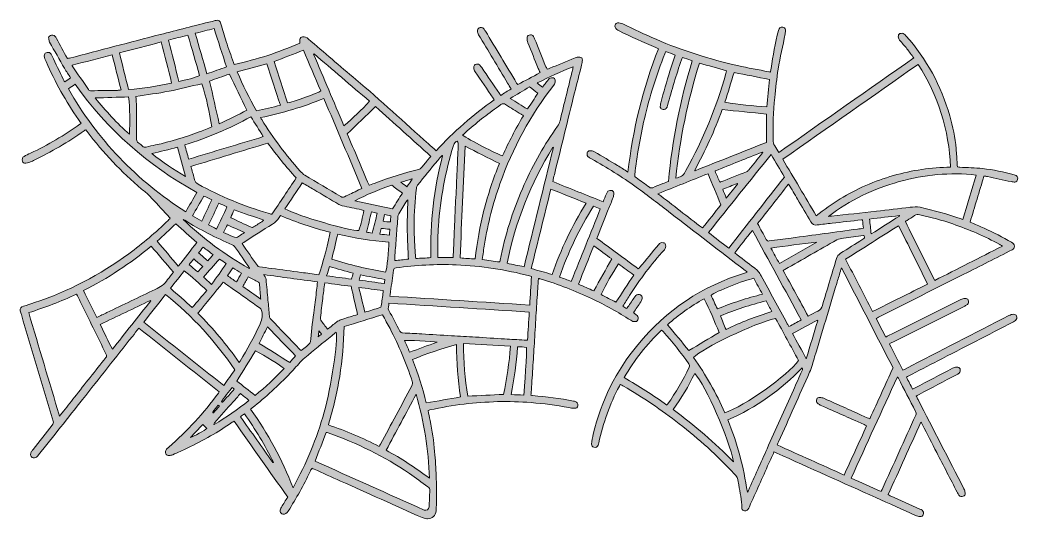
# Model space of a CAD drawing. Header units: centimetres. Extents: x 1 to 242, y 0 to 121.
import ezdxf

# ---------------------------------------------------------------- set-up
doc = ezdxf.new("R2010")
doc.units = ezdxf.units.CM
doc.header["$MEASUREMENT"] = 0
doc.layers.add('image_006 ++\xa0Image', color=7, linetype='Continuous', lineweight=0)

# ---------------------------------------------------------------- blocks, each defined once
blk = doc.blocks.new('Block_0')
at = {"layer": 'image_006 ++\xa0Image', "true_color": 0x000000, "transparency": 33554687}
h = blk.add_hatch(color=18, dxfattribs=at)
h.dxf.hatch_style = 2
edge = h.paths.add_edge_path()
edge.add_spline(control_points=[(48.81, 27.88), (48.77, 27.91), (48.72, 27.95), (48.69, 27.98), (48.64, 28.02), (48.57, 28.02), (48.52, 27.97), (48.28, 27.67), (47.59, 26.85), (47.27, 26.31), (47.2, 26.19), (47.36, 26.07), (47.45, 26.17), (47.88, 26.61), (48.55, 27.39), (48.82, 27.68), (48.87, 27.74), (48.87, 27.83), (48.81, 27.88)], knot_values=[0, 0, 0, 0, 1, 1, 1, 2, 2, 2, 3, 3, 3, 4, 4, 4, 5, 5, 5, 6, 6, 6, 6], degree=3, periodic=0)
edge = h.paths.add_edge_path()
edge.add_spline(control_points=[(73.68, 45.26), (73.45, 45.54), (73.27, 45.76), (73.02, 46.07), (72.95, 45.54), (72.91, 45.14), (72.84, 44.61), (73.18, 44.87), (73.41, 45.05), (73.68, 45.26)], knot_values=[0, 0, 0, 0, 1, 1, 1, 2, 2, 2, 3, 3, 3, 3], degree=3, periodic=0)
edge = h.paths.add_edge_path()
edge.add_spline(control_points=[(49.65, 28.75), (50.29, 29.47), (51.82, 31.17), (52.49, 31.93), (52.3, 32.06), (52.14, 32.17), (51.99, 32.28), (51.43, 31.62), (49.82, 29.64), (49.41, 28.92), (49.32, 28.77), (49.53, 28.62), (49.65, 28.75)], knot_values=[0, 0, 0, 0, 1, 1, 1, 2, 2, 2, 3, 3, 3, 4, 4, 4, 4], degree=3, periodic=0)
edge = h.paths.add_edge_path()
edge.add_spline(control_points=[(94.35, 80.98), (94.81, 81.63), (95.23, 82.2), (95.65, 82.78), (95.62, 82.81), (95.59, 82.84), (95.56, 82.87), (94.7, 82.62), (93.83, 82.36), (92.85, 82.06), (93.41, 81.66), (93.85, 81.34), (94.35, 80.98)], knot_values=[0, 0, 0, 0, 1, 1, 1, 2, 2, 2, 3, 3, 3, 4, 4, 4, 4], degree=3, periodic=0)
edge = h.paths.add_edge_path()
edge.add_spline(control_points=[(88.56, 72.65), (89.15, 72.44), (89.72, 72.45), (90.36, 72.46), (90.38, 72.94), (90.41, 73.39), (90.43, 73.9), (89.91, 74.01), (89.43, 74.1), (88.91, 74.21), (88.79, 73.66), (88.68, 73.17), (88.56, 72.65)], knot_values=[0, 0, 0, 0, 1, 1, 1, 2, 2, 2, 3, 3, 3, 4, 4, 4, 4], degree=3, periodic=0)
edge = h.paths.add_edge_path()
edge.add_spline(control_points=[(90.2, 70.67), (89.47, 70.74), (88.82, 70.8), (88.12, 70.86), (88, 70.39), (87.89, 69.98), (87.76, 69.49), (88.57, 69.41), (89.31, 69.34), (90.11, 69.26), (90.14, 69.75), (90.17, 70.17), (90.2, 70.67)], knot_values=[0, 0, 0, 0, 1, 1, 1, 2, 2, 2, 3, 3, 3, 4, 4, 4, 4], degree=3, periodic=0)
edge = h.paths.add_edge_path()
edge.add_spline(control_points=[(44.85, 23.32), (43.83, 22.25), (42.88, 21.25), (41.89, 20.21), (42.62, 20.39), (45.47, 21.95), (45.88, 22.38), (45.56, 22.68), (45.23, 22.97), (44.85, 23.32)], knot_values=[0, 0, 0, 0, 1, 1, 1, 2, 2, 2, 3, 3, 3, 3], degree=3, periodic=0)
edge = h.paths.add_edge_path()
edge.add_spline(control_points=[(44.84, 61.65), (44.11, 62.27), (43.4, 62.85), (42.67, 63.47), (42.29, 62.98), (41.94, 62.54), (41.57, 62.06), (42.28, 61.47), (42.95, 60.91), (43.66, 60.32), (44.07, 60.78), (44.44, 61.2), (44.84, 61.65)], knot_values=[0, 0, 0, 0, 1, 1, 1, 2, 2, 2, 3, 3, 3, 4, 4, 4, 4], degree=3, periodic=0)
edge = h.paths.add_edge_path()
edge.add_spline(control_points=[(46.07, 63.05), (46.51, 63.54), (46.92, 64.01), (47.37, 64.51), (46.55, 65.12), (45.77, 65.71), (44.94, 66.33), (44.56, 65.85), (44.21, 65.41), (43.84, 64.94), (44.6, 64.3), (45.31, 63.69), (46.07, 63.05)], knot_values=[0, 0, 0, 0, 1, 1, 1, 2, 2, 2, 3, 3, 3, 4, 4, 4, 4], degree=3, periodic=0)
edge = h.paths.add_edge_path()
edge.add_spline(control_points=[(54.25, 60.04), (53.53, 60.48), (52.83, 60.9), (52.12, 61.32), (51.68, 60.66), (51.28, 60.05), (50.85, 59.42), (51.6, 58.9), (52.28, 58.41), (53.02, 57.89), (53.44, 58.61), (53.83, 59.3), (54.25, 60.04)], knot_values=[0, 0, 0, 0, 1, 1, 1, 2, 2, 2, 3, 3, 3, 4, 4, 4, 4], degree=3, periodic=0)
edge = h.paths.add_edge_path()
edge.add_spline(control_points=[(83.08, 59.6), (82.97, 59.17), (82.87, 58.77), (82.76, 58.33), (84.83, 58.05), (86.83, 57.79), (88.89, 57.51), (88.94, 57.89), (88.97, 58.19), (89.01, 58.49), (87.01, 58.86), (85.08, 59.22), (83.08, 59.6)], knot_values=[0, 0, 0, 0, 1, 1, 1, 2, 2, 2, 3, 3, 3, 4, 4, 4, 4], degree=3, periodic=0)
edge = h.paths.add_edge_path()
edge.add_spline(control_points=[(85.89, 69.74), (86.38, 71.37), (86.78, 72.95), (87.12, 74.58), (86.63, 74.69), (86.21, 74.78), (85.77, 74.88), (85.36, 73.21), (84.96, 71.6), (84.55, 69.94), (84.99, 69.88), (85.4, 69.81), (85.89, 69.74)], knot_values=[0, 0, 0, 0, 1, 1, 1, 2, 2, 2, 3, 3, 3, 4, 4, 4, 4], degree=3, periodic=0)
edge = h.paths.add_edge_path()
edge.add_spline(control_points=[(49.91, 69.9), (50.67, 69.55), (51.36, 69.23), (52.05, 68.93), (52.93, 68.54), (52.93, 68.54), (53.75, 69.06), (54.13, 69.3), (54.5, 69.56), (54.95, 69.85), (53.52, 70.51), (52.21, 71.12), (50.84, 71.76), (50.54, 71.14), (50.25, 70.56), (49.91, 69.9)], knot_values=[0, 0, 0, 0, 1, 1, 1, 2, 2, 2, 3, 3, 3, 4, 4, 4, 5, 5, 5, 5], degree=3, periodic=0)
edge = h.paths.add_edge_path()
edge.add_spline(control_points=[(74.88, 59.39), (76.91, 59.12), (78.91, 58.85), (80.94, 58.58), (81.07, 59.11), (81.18, 59.55), (81.29, 60.02), (79.36, 60.56), (77.48, 61.09), (75.59, 61.63), (75.35, 60.87), (75.13, 60.17), (74.88, 59.39)], knot_values=[0, 0, 0, 0, 1, 1, 1, 2, 2, 2, 3, 3, 3, 4, 4, 4, 4], degree=3, periodic=0)
edge = h.paths.add_edge_path()
edge.add_spline(control_points=[(95, 40.86), (97.21, 41.67), (99.38, 42.47), (101.66, 43.3), (100.46, 43.51), (94.29, 43.81), (93.78, 43.69), (94.19, 42.74), (94.59, 41.8), (95, 40.86)], knot_values=[0, 0, 0, 0, 1, 1, 1, 2, 2, 2, 3, 3, 3, 3], degree=3, periodic=0)
edge = h.paths.add_edge_path()
edge.add_spline(control_points=[(54, 25.23), (56.64, 21.48), (59.25, 17.8), (61.85, 14.11), (61.89, 14.13), (61.93, 14.16), (61.97, 14.19), (59.96, 18.28), (57.62, 22.18), (54.95, 25.92), (54.78, 25.8), (54.63, 25.71), (54.5, 25.62), (54.35, 25.51), (54.21, 25.39), (54, 25.23)], knot_values=[0, 0, 0, 0, 1, 1, 1, 2, 2, 2, 3, 3, 3, 4, 4, 4, 5, 5, 5, 5], degree=3, periodic=0)
edge = h.paths.add_edge_path()
edge.add_spline(control_points=[(54.57, 56.78), (56, 55.78), (57.41, 54.78), (58.92, 53.72), (58.87, 54.23), (58.83, 54.58), (58.8, 54.93), (58.74, 55.65), (58.7, 56.37), (58.62, 57.08), (58.59, 57.34), (58.63, 57.66), (58.34, 57.81), (57.55, 58.24), (56.74, 58.66), (55.89, 59.1), (55.45, 58.32), (55.02, 57.58), (54.57, 56.78)], knot_values=[0, 0, 0, 0, 1, 1, 1, 2, 2, 2, 3, 3, 3, 4, 4, 4, 5, 5, 5, 6, 6, 6, 6], degree=3, periodic=0)
edge = h.paths.add_edge_path()
edge.add_spline(control_points=[(50.72, 76.13), (50.05, 76.42), (49.43, 76.69), (48.75, 76.98), (47.92, 75.19), (47.11, 73.47), (46.29, 71.7), (46.94, 71.37), (47.54, 71.06), (48.19, 70.72), (49.12, 72.5), (49.94, 74.27), (50.72, 76.13)], knot_values=[0, 0, 0, 0, 1, 1, 1, 2, 2, 2, 3, 3, 3, 4, 4, 4, 4], degree=3, periodic=0)
edge = h.paths.add_edge_path()
edge.add_spline(control_points=[(42.35, 73.91), (43.14, 73.46), (43.86, 73.05), (44.63, 72.6), (45.45, 74.36), (46.24, 76.04), (47.05, 77.78), (46.37, 78.11), (45.76, 78.41), (45.14, 78.72), (44.2, 77.1), (43.3, 75.54), (42.35, 73.91)], knot_values=[0, 0, 0, 0, 1, 1, 1, 2, 2, 2, 3, 3, 3, 4, 4, 4, 4], degree=3, periodic=0)
edge = h.paths.add_edge_path()
edge.add_spline(control_points=[(48.9, 63.45), (47.62, 61.99), (46.34, 60.55), (45.04, 59.08), (45.69, 58.47), (46.31, 57.91), (46.96, 57.31), (48.23, 58.98), (49.41, 60.63), (50.52, 62.35), (49.95, 62.74), (49.44, 63.08), (48.9, 63.45)], knot_values=[0, 0, 0, 0, 1, 1, 1, 2, 2, 2, 3, 3, 3, 4, 4, 4, 4], degree=3, periodic=0)
edge = h.paths.add_edge_path()
edge.add_spline(control_points=[(53.99, 30.83), (53.39, 30.16), (52.82, 29.51), (52.25, 28.86), (50.73, 27.16), (49.22, 25.46), (47.71, 23.75), (47.63, 23.66), (47.6, 23.52), (47.55, 23.41), (47.58, 23.38), (47.62, 23.35), (47.66, 23.31), (50.56, 25.09), (53.36, 27.01), (56.06, 29.18), (55.33, 29.76), (54.68, 30.28), (53.99, 30.83)], knot_values=[0, 0, 0, 0, 1, 1, 1, 2, 2, 2, 3, 3, 3, 4, 4, 4, 5, 5, 5, 6, 6, 6, 6], degree=3, periodic=0)
edge = h.paths.add_edge_path()
edge.add_spline(control_points=[(59.67, 72.87), (57.24, 73.71), (54.87, 74.53), (52.46, 75.36), (52.18, 74.74), (51.92, 74.12), (51.67, 73.55), (51.71, 73.47), (51.72, 73.45), (51.73, 73.44), (53.35, 72.68), (54.98, 71.92), (56.6, 71.14), (56.83, 71.03), (56.99, 71.12), (57.18, 71.23), (57.92, 71.71), (58.67, 72.19), (59.42, 72.67), (59.5, 72.72), (59.57, 72.79), (59.67, 72.87)], knot_values=[0, 0, 0, 0, 1, 1, 1, 2, 2, 2, 3, 3, 3, 4, 4, 4, 5, 5, 5, 6, 6, 6, 7, 7, 7, 7], degree=3, periodic=0)
edge = h.paths.add_edge_path()
edge.add_spline(control_points=[(119.39, 102.38), (120.86, 101.48), (122.2, 100.65), (123.56, 99.82), (124.43, 101.11), (125.26, 102.35), (126.11, 103.62), (125.44, 104.13), (124.8, 104.63), (124.09, 105.17), (122.55, 104.25), (121.02, 103.34), (119.39, 102.38)], knot_values=[0, 0, 0, 0, 1, 1, 1, 2, 2, 2, 3, 3, 3, 4, 4, 4, 4], degree=3, periodic=0)
edge = h.paths.add_edge_path()
edge.add_spline(control_points=[(84.15, 50.55), (85.45, 50.95), (86.61, 51.31), (87.78, 51.67), (88, 51.73), (88.09, 51.86), (88.12, 52.07), (88.27, 53.19), (88.44, 54.32), (88.6, 55.45), (88.61, 55.54), (88.59, 55.65), (88.58, 55.79), (86.65, 56.04), (84.74, 56.3), (82.7, 56.57), (83.2, 54.51), (83.67, 52.57), (84.15, 50.55)], knot_values=[0, 0, 0, 0, 1, 1, 1, 2, 2, 2, 3, 3, 3, 4, 4, 4, 5, 5, 5, 6, 6, 6, 6], degree=3, periodic=0)
edge = h.paths.add_edge_path()
edge.add_spline(control_points=[(40.71, 83.43), (40.06, 85.81), (39.45, 88.19), (38.72, 90.53), (36.63, 90.01), (34.62, 89.52), (32.52, 89), (35.16, 86.92), (37.86, 85.1), (40.71, 83.43)], knot_values=[0, 0, 0, 0, 1, 1, 1, 2, 2, 2, 3, 3, 3, 3], degree=3, periodic=0)
edge = h.paths.add_edge_path()
edge.add_spline(control_points=[(56.1, 61.17), (56.14, 61.2), (56.17, 61.23), (56.21, 61.26), (55, 63), (53.81, 64.74), (52.59, 66.46), (52.46, 66.65), (52.22, 66.81), (52, 66.9), (48.02, 68.61), (44.17, 70.57), (40.48, 72.85), (40.35, 72.93), (40.21, 72.98), (40.07, 73.05), (44.92, 68.4), (50.28, 64.47), (56.1, 61.17)], knot_values=[0, 0, 0, 0, 1, 1, 1, 2, 2, 2, 3, 3, 3, 4, 4, 4, 5, 5, 5, 6, 6, 6, 6], degree=3, periodic=0)
edge = h.paths.add_edge_path()
edge.add_spline(control_points=[(58.56, 42.97), (61.02, 41.45), (63.47, 39.93), (65.96, 38.38), (66.41, 38.88), (66.86, 39.4), (67.35, 39.95), (65.06, 42.31), (62.86, 44.68), (60.55, 47.02), (59.85, 45.61), (59.2, 44.28), (58.56, 42.97)], knot_values=[0, 0, 0, 0, 1, 1, 1, 2, 2, 2, 3, 3, 3, 4, 4, 4, 4], degree=3, periodic=0)
edge = h.paths.add_edge_path()
edge.add_spline(control_points=[(122.67, 30.47), (122.89, 31.71), (123.45, 41.5), (123.34, 42.04), (122.63, 42.12), (121.91, 42.21), (121.17, 42.13), (120.91, 38.22), (120.38, 34.41), (119.61, 30.59), (120.66, 30.55), (121.65, 30.51), (122.67, 30.47)], knot_values=[0, 0, 0, 0, 1, 1, 1, 2, 2, 2, 3, 3, 3, 4, 4, 4, 4], degree=3, periodic=0)
edge = h.paths.add_edge_path()
edge.add_spline(control_points=[(94.72, 63.42), (94.64, 65.06), (94.53, 66.64), (94.49, 68.22), (94.44, 69.82), (94.42, 71.43), (94.44, 73.03), (94.46, 74.6), (94.54, 76.17), (94.6, 77.82), (94.46, 77.71), (94.41, 77.69), (94.38, 77.64), (93.7, 76.57), (93.02, 75.5), (92.37, 74.42), (92.25, 74.23), (92.19, 73.98), (92.17, 73.76), (92.04, 72.2), (91.93, 70.65), (91.81, 69.09), (91.69, 67.52), (91.55, 65.94), (91.44, 64.37), (91.41, 63.95), (91.43, 63.54), (91.43, 63.06), (92.52, 63.18), (93.58, 63.3), (94.72, 63.42)], knot_values=[0, 0, 0, 0, 1, 1, 1, 2, 2, 2, 3, 3, 3, 4, 4, 4, 5, 5, 5, 6, 6, 6, 7, 7, 7, 8, 8, 8, 9, 9, 9, 10, 10, 10, 10], degree=3, periodic=0)
edge = h.paths.add_edge_path()
edge.add_spline(control_points=[(90.85, 75.64), (91.67, 76.93), (92.46, 78.17), (93.26, 79.43), (92.36, 80.09), (91.5, 80.72), (90.66, 81.34), (87.56, 80.27), (84.58, 79.07), (81.69, 77.55), (84.73, 76.92), (87.77, 76.28), (90.85, 75.64)], knot_values=[0, 0, 0, 0, 1, 1, 1, 2, 2, 2, 3, 3, 3, 4, 4, 4, 4], degree=3, periodic=0)
edge = h.paths.add_edge_path()
edge.add_spline(control_points=[(145.01, 52.97), (146.45, 55.17), (147.87, 57.36), (149.32, 59.57), (148.09, 60.47), (146.87, 61.36), (145.61, 62.29), (144.06, 59.85), (142.69, 57.41), (141.42, 54.86), (142.64, 54.22), (143.83, 53.59), (145.01, 52.97)], knot_values=[0, 0, 0, 0, 1, 1, 1, 2, 2, 2, 3, 3, 3, 4, 4, 4, 4], degree=3, periodic=0)
edge = h.paths.add_edge_path()
edge.add_spline(control_points=[(40.39, 60.59), (39.25, 59.15), (38.15, 57.75), (37.04, 56.35), (38.81, 54.79), (40.54, 53.26), (42.33, 51.69), (43.5, 53.07), (44.64, 54.41), (45.82, 55.8), (44.08, 57.51), (42.29, 59.06), (40.39, 60.59)], knot_values=[0, 0, 0, 0, 1, 1, 1, 2, 2, 2, 3, 3, 3, 4, 4, 4, 4], degree=3, periodic=0)
edge = h.paths.add_edge_path()
edge.add_spline(control_points=[(18.78, 102.49), (21.36, 99.31), (24.05, 96.36), (27.08, 93.7), (27.25, 96.74), (27.18, 99.74), (26.89, 102.74), (24.19, 102.66), (21.54, 102.57), (18.78, 102.49)], knot_values=[0, 0, 0, 0, 1, 1, 1, 2, 2, 2, 3, 3, 3, 3], degree=3, periodic=0)
edge = h.paths.add_edge_path()
edge.add_spline(control_points=[(144.01, 63.47), (142.6, 64.5), (141.17, 65.56), (139.66, 66.67), (138.4, 63.54), (137.16, 60.46), (135.92, 57.35), (137.22, 56.78), (138.45, 56.24), (139.64, 55.72), (141.11, 58.32), (142.55, 60.87), (144.01, 63.47)], knot_values=[0, 0, 0, 0, 1, 1, 1, 2, 2, 2, 3, 3, 3, 4, 4, 4, 4], degree=3, periodic=0)
edge = h.paths.add_edge_path()
edge.add_spline(control_points=[(19.99, 47.58), (21, 45.55), (21.92, 43.57), (22.96, 41.58), (26.11, 45.56), (29.19, 49.44), (32.26, 53.33), (32.24, 53.37), (32.21, 53.4), (32.18, 53.43), (28.14, 51.49), (24.09, 49.55), (19.99, 47.58)], knot_values=[0, 0, 0, 0, 1, 1, 1, 2, 2, 2, 3, 3, 3, 4, 4, 4, 4], degree=3, periodic=0)
edge = h.paths.add_edge_path()
edge.add_spline(control_points=[(43.04, 118.16), (43.99, 114.86), (44.93, 111.63), (45.88, 108.33), (47.52, 108.91), (49.08, 109.47), (50.62, 110.02), (49.6, 113.15), (48.61, 116.21), (47.6, 119.32), (46.11, 118.94), (44.6, 118.55), (43.04, 118.16)], knot_values=[0, 0, 0, 0, 1, 1, 1, 2, 2, 2, 3, 3, 3, 4, 4, 4, 4], degree=3, periodic=0)
edge = h.paths.add_edge_path()
edge.add_spline(control_points=[(38.3, 71.99), (36.79, 70.57), (35.3, 69.18), (33.79, 67.76), (35.51, 65.74), (37.2, 63.76), (38.93, 61.75), (40.47, 63.69), (41.95, 65.57), (43.45, 67.46), (41.72, 68.99), (40.03, 70.47), (38.3, 71.99)], knot_values=[0, 0, 0, 0, 1, 1, 1, 2, 2, 2, 3, 3, 3, 4, 4, 4, 4], degree=3, periodic=0)
edge = h.paths.add_edge_path()
edge.add_spline(control_points=[(39.08, 106.51), (40.45, 106.72), (43.55, 107.58), (44.1, 107.9), (43.16, 111.15), (42.22, 114.4), (41.26, 117.71), (39.65, 117.29), (38.1, 116.94), (36.55, 116.48), (37.41, 113.12), (38.24, 109.83), (39.08, 106.51)], knot_values=[0, 0, 0, 0, 1, 1, 1, 2, 2, 2, 3, 3, 3, 4, 4, 4, 4], degree=3, periodic=0)
edge = h.paths.add_edge_path()
edge.add_spline(control_points=[(134.19, 58.04), (136.55, 63.92), (138.88, 69.73), (141.23, 75.59), (140.66, 75.82), (140.14, 76.03), (139.58, 76.25), (136.18, 70.82), (133.42, 65.14), (131.31, 59.09), (132.3, 58.73), (133.21, 58.4), (134.19, 58.04)], knot_values=[0, 0, 0, 0, 1, 1, 1, 2, 2, 2, 3, 3, 3, 4, 4, 4, 4], degree=3, periodic=0)
edge = h.paths.add_edge_path()
edge.add_spline(control_points=[(46.51, 106.59), (47.3, 103.12), (48.08, 99.7), (48.87, 96.25), (51.14, 97.25), (53.37, 98.35), (55.52, 99.56), (54.1, 102.49), (52.72, 105.37), (51.32, 108.28), (49.71, 107.71), (48.08, 107.14), (46.51, 106.59)], knot_values=[0, 0, 0, 0, 1, 1, 1, 2, 2, 2, 3, 3, 3, 4, 4, 4, 4], degree=3, periodic=0)
edge = h.paths.add_edge_path()
edge.add_spline(control_points=[(57.68, 41.21), (56.15, 38.74), (54.63, 36.31), (53.11, 33.86), (54.58, 32.72), (56.06, 31.57), (57.57, 30.39), (60.04, 32.42), (62.37, 34.58), (64.56, 36.89), (63.81, 37.58), (59.86, 40.05), (57.68, 41.21)], knot_values=[0, 0, 0, 0, 1, 1, 1, 2, 2, 2, 3, 3, 3, 4, 4, 4, 4], degree=3, periodic=0)
edge = h.paths.add_edge_path()
edge.add_spline(control_points=[(13.21, 110.42), (13.21, 110.31), (13.21, 110.28), (13.22, 110.26), (14.52, 108.37), (15.83, 106.48), (17.14, 104.58), (17.31, 104.32), (17.54, 104.24), (17.84, 104.24), (19.96, 104.28), (22.07, 104.3), (24.18, 104.33), (24.45, 104.34), (24.72, 104.39), (25.04, 104.42), (24.32, 107.29), (23.61, 110.11), (22.89, 112.95), (19.62, 112.1), (16.42, 111.26), (13.21, 110.42)], knot_values=[0, 0, 0, 0, 1, 1, 1, 2, 2, 2, 3, 3, 3, 4, 4, 4, 5, 5, 5, 6, 6, 6, 7, 7, 7, 7], degree=3, periodic=0)
edge = h.paths.add_edge_path()
edge.add_spline(control_points=[(74.41, 57.68), (74.25, 56.35), (74.09, 55.12), (73.94, 53.88), (73.76, 52.34), (73.57, 50.79), (73.4, 49.24), (73.38, 49.04), (73.37, 48.79), (73.48, 48.64), (74, 47.9), (74.55, 47.19), (75.13, 46.43), (75.89, 47.04), (76.57, 47.63), (77.3, 48.17), (77.63, 48.42), (78.01, 48.62), (78.4, 48.75), (79.58, 49.15), (80.77, 49.5), (81.96, 49.87), (82.11, 49.92), (82.26, 49.99), (82.38, 50.04), (81.85, 52.33), (81.34, 54.56), (80.81, 56.83), (78.7, 57.11), (76.59, 57.39), (74.41, 57.68)], knot_values=[0, 0, 0, 0, 1, 1, 1, 2, 2, 2, 3, 3, 3, 4, 4, 4, 5, 5, 5, 6, 6, 6, 7, 7, 7, 8, 8, 8, 9, 9, 9, 10, 10, 10, 10], degree=3, periodic=0)
edge = h.paths.add_edge_path()
edge.add_spline(control_points=[(53.21, 108.85), (54.59, 105.57), (56.14, 102.42), (57.91, 99.37), (59.88, 99.78), (61.77, 100.18), (63.67, 100.77), (62.57, 104.15), (61.48, 107.47), (60.41, 110.76), (57.98, 110.11), (55.63, 109.49), (53.21, 108.85)], knot_values=[0, 0, 0, 0, 1, 1, 1, 2, 2, 2, 3, 3, 3, 4, 4, 4, 4], degree=3, periodic=0)
edge = h.paths.add_edge_path()
edge.add_spline(control_points=[(40.48, 91.1), (40.82, 89.91), (41.14, 88.81), (41.47, 87.67), (47.53, 89.5), (53.52, 91.3), (59.54, 93.12), (58.51, 94.76), (57.52, 96.33), (56.51, 97.93), (51.39, 95.11), (46.09, 92.84), (40.48, 91.1)], knot_values=[0, 0, 0, 0, 1, 1, 1, 2, 2, 2, 3, 3, 3, 4, 4, 4, 4], degree=3, periodic=0)
edge = h.paths.add_edge_path()
edge.add_spline(control_points=[(79.08, 95.72), (81.31, 97.63), (83.33, 99.59), (85.29, 101.68), (80.76, 105.55), (76.3, 109.37), (71.83, 113.18), (71.79, 113.16), (71.75, 113.13), (71.72, 113.1), (74.16, 107.34), (76.6, 101.58), (79.08, 95.72)], knot_values=[0, 0, 0, 0, 1, 1, 1, 2, 2, 2, 3, 3, 3, 4, 4, 4, 4], degree=3, periodic=0)
edge = h.paths.add_edge_path()
edge.add_spline(control_points=[(65.44, 101.3), (67.05, 101.63), (72.63, 103.63), (73.48, 104.19), (72.08, 107.48), (70.67, 110.78), (69.27, 114.07), (66.89, 113.15), (64.55, 112.24), (62.17, 111.32), (63.26, 107.98), (64.35, 104.64), (65.44, 101.3)], knot_values=[0, 0, 0, 0, 1, 1, 1, 2, 2, 2, 3, 3, 3, 4, 4, 4, 4], degree=3, periodic=0)
edge = h.paths.add_edge_path()
edge.add_spline(control_points=[(101.86, 63.81), (103.1, 63.81), (104.29, 63.81), (105.55, 63.81), (105.58, 64.37), (105.6, 64.9), (105.62, 65.42), (105.7, 67.23), (105.79, 69.05), (105.86, 70.86), (105.92, 72.28), (105.97, 73.69), (106.04, 75.11), (106.14, 77.26), (106.27, 79.41), (106.37, 81.56), (106.47, 83.71), (106.54, 85.86), (106.64, 88.02), (106.66, 88.65), (106.72, 89.28), (106.75, 89.91), (106.77, 90.46), (106.8, 91.01), (106.78, 91.56), (106.77, 91.71), (106.63, 91.91), (106.5, 91.99), (106.41, 92.03), (106.17, 91.92), (106.09, 91.81), (105.91, 91.54), (105.73, 91.24), (105.63, 90.93), (103.64, 84.58), (102.45, 78.07), (101.98, 71.44), (101.84, 69.37), (101.85, 67.3), (101.81, 65.23), (101.79, 64.77), (101.84, 64.31), (101.86, 63.81)], knot_values=[0, 0, 0, 0, 1, 1, 1, 2, 2, 2, 3, 3, 3, 4, 4, 4, 5, 5, 5, 6, 6, 6, 7, 7, 7, 8, 8, 8, 9, 9, 9, 10, 10, 10, 11, 11, 11, 12, 12, 12, 13, 13, 13, 14, 14, 14, 14], degree=3, periodic=0)
edge = h.paths.add_edge_path()
edge.add_spline(control_points=[(77.57, 69.46), (77.08, 67.42), (76.62, 65.44), (76.14, 63.43), (80.44, 62.03), (84.78, 60.99), (89.19, 60.29), (89.51, 61.06), (89.98, 65.69), (89.93, 67.53), (85.78, 67.87), (81.67, 68.52), (77.57, 69.46)], knot_values=[0, 0, 0, 0, 1, 1, 1, 2, 2, 2, 3, 3, 3, 4, 4, 4, 4], degree=3, periodic=0)
edge = h.paths.add_edge_path()
edge.add_spline(control_points=[(129.86, 90.5), (129.82, 90.51), (129.78, 90.52), (129.74, 90.54), (124.36, 81.84), (120.65, 72.48), (118.62, 62.42), (120.03, 62.13), (121.36, 61.86), (122.73, 61.58), (125.11, 71.26), (127.49, 80.88), (129.86, 90.5)], knot_values=[0, 0, 0, 0, 1, 1, 1, 2, 2, 2, 3, 3, 3, 4, 4, 4, 4], degree=3, periodic=0)
edge = h.paths.add_edge_path()
edge.add_spline(control_points=[(103, 88.49), (102.96, 88.5), (102.91, 88.51), (102.86, 88.52), (102.51, 88.14), (102.14, 87.76), (101.81, 87.35), (100.18, 85.36), (98.56, 83.35), (96.95, 81.34), (96.79, 81.14), (96.67, 80.86), (96.64, 80.6), (96.3, 77.64), (96.1, 74.67), (96.09, 71.69), (96.09, 70.11), (96.16, 68.52), (96.23, 66.94), (96.28, 65.83), (96.39, 64.73), (96.48, 63.56), (97.74, 63.67), (98.93, 63.66), (100.17, 63.79), (99.94, 72.2), (100.86, 80.42), (103, 88.49)], knot_values=[0, 0, 0, 0, 1, 1, 1, 2, 2, 2, 3, 3, 3, 4, 4, 4, 5, 5, 5, 6, 6, 6, 7, 7, 7, 8, 8, 8, 9, 9, 9, 9], degree=3, periodic=0)
edge = h.paths.add_edge_path()
edge.add_spline(control_points=[(122.58, 98.18), (122.37, 98.32), (122.2, 98.44), (122.03, 98.55), (120.77, 99.33), (119.5, 100.08), (118.26, 100.89), (117.85, 101.16), (117.56, 101.16), (117.14, 100.87), (114.3, 98.9), (111.56, 96.77), (108.96, 94.49), (108.58, 94.16), (108.23, 93.82), (107.85, 93.47), (109.41, 92.33), (115.94, 88.95), (117.54, 88.45), (119.02, 91.78), (120.68, 95.02), (122.58, 98.18)], knot_values=[0, 0, 0, 0, 1, 1, 1, 2, 2, 2, 3, 3, 3, 4, 4, 4, 5, 5, 5, 6, 6, 6, 7, 7, 7, 7], degree=3, periodic=0)
edge = h.paths.add_edge_path()
edge.add_spline(control_points=[(89.32, 17.11), (92.98, 15.1), (96.41, 12.87), (99.82, 10.31), (99.55, 17.29), (98.51, 23.98), (96.58, 30.68), (94.12, 26.08), (91.74, 21.62), (89.32, 17.11)], knot_values=[0, 0, 0, 0, 1, 1, 1, 2, 2, 2, 3, 3, 3, 3], degree=3, periodic=0)
edge = h.paths.add_edge_path()
edge.add_spline(control_points=[(24.65, 113.41), (25.4, 110.43), (26.13, 107.51), (26.88, 104.54), (30.41, 104.81), (33.86, 105.33), (37.32, 106.08), (36.47, 109.44), (35.63, 112.72), (34.79, 116.06), (31.39, 115.17), (28.07, 114.31), (24.65, 113.41)], knot_values=[0, 0, 0, 0, 1, 1, 1, 2, 2, 2, 3, 3, 3, 4, 4, 4, 4], degree=3, periodic=0)
edge = h.paths.add_edge_path()
edge.add_spline(control_points=[(68.99, 81.91), (67.57, 79.79), (66.17, 77.7), (64.77, 75.6), (68.05, 73.86), (80.6, 70.19), (82.73, 70.35), (83.16, 71.95), (83.63, 73.56), (83.94, 75.23), (83.7, 75.29), (83.51, 75.34), (83.33, 75.38), (81.76, 75.71), (80.19, 76.03), (78.62, 76.37), (78.36, 76.43), (78.1, 76.53), (77.87, 76.67), (75.83, 77.87), (73.8, 79.08), (71.76, 80.28), (70.86, 80.82), (69.95, 81.35), (68.99, 81.91)], knot_values=[0, 0, 0, 0, 1, 1, 1, 2, 2, 2, 3, 3, 3, 4, 4, 4, 5, 5, 5, 6, 6, 6, 7, 7, 7, 8, 8, 8, 8], degree=3, periodic=0)
edge = h.paths.add_edge_path()
edge.add_spline(control_points=[(107.35, 30.01), (106.7, 34.22), (106.41, 38.41), (106.36, 42.71), (102.68, 41.73), (99.18, 40.52), (95.71, 39.08), (97.07, 35.61), (98.16, 32.12), (99.05, 28.57), (101.82, 29.05), (104.54, 29.52), (107.35, 30.01)], knot_values=[0, 0, 0, 0, 1, 1, 1, 2, 2, 2, 3, 3, 3, 4, 4, 4, 4], degree=3, periodic=0)
edge = h.paths.add_edge_path()
edge.add_spline(control_points=[(108.04, 42.98), (108.08, 38.61), (108.42, 34.38), (109.11, 30.21), (112.04, 30.36), (114.88, 30.5), (117.76, 30.65), (118.6, 34.47), (119.16, 38.33), (119.46, 42.31), (115.63, 42.53), (111.89, 42.75), (108.04, 42.98)], knot_values=[0, 0, 0, 0, 1, 1, 1, 2, 2, 2, 3, 3, 3, 4, 4, 4, 4], degree=3, periodic=0)
edge = h.paths.add_edge_path()
edge.add_spline(control_points=[(129.54, 59.71), (130.6, 62.76), (131.81, 65.7), (133.18, 68.58), (134.56, 71.45), (136.09, 74.24), (137.78, 76.98), (134.91, 78.13), (132.12, 79.25), (129.24, 80.4), (128.43, 77.15), (127.64, 73.97), (126.86, 70.78), (126.08, 67.57), (125.25, 64.38), (124.5, 61.15), (126.23, 60.66), (127.86, 60.19), (129.54, 59.71)], knot_values=[0, 0, 0, 0, 1, 1, 1, 2, 2, 2, 3, 3, 3, 4, 4, 4, 5, 5, 5, 6, 6, 6, 6], degree=3, periodic=0)
edge = h.paths.add_edge_path()
edge.add_spline(control_points=[(107.23, 63.71), (108.52, 63.62), (109.69, 63.54), (110.89, 63.46), (111.33, 67.49), (112.04, 71.41), (113.02, 75.28), (114.01, 79.15), (115.27, 82.93), (116.76, 86.6), (113.97, 88), (111.23, 89.38), (108.45, 90.78), (108.04, 81.75), (107.64, 72.77), (107.23, 63.71)], knot_values=[0, 0, 0, 0, 1, 1, 1, 2, 2, 2, 3, 3, 3, 4, 4, 4, 5, 5, 5, 5], degree=3, periodic=0)
edge = h.paths.add_edge_path()
edge.add_spline(control_points=[(43.46, 79.6), (31.56, 86.07), (21.76, 94.83), (13.89, 105.82), (13.35, 105.44), (12.82, 105.08), (12.29, 104.71), (15.77, 98.6), (19.87, 93.06), (24.66, 88.03), (29.45, 83), (34.8, 78.67), (40.73, 74.91), (41.65, 76.5), (42.54, 78.03), (43.46, 79.6)], knot_values=[0, 0, 0, 0, 1, 1, 1, 2, 2, 2, 3, 3, 3, 4, 4, 4, 5, 5, 5, 5], degree=3, periodic=0)
edge = h.paths.add_edge_path()
edge.add_spline(control_points=[(53.7, 38.38), (53.82, 38.55), (53.89, 38.64), (53.94, 38.73), (55.66, 41.52), (57.18, 44.42), (58.62, 47.36), (59.16, 48.46), (59.44, 49.55), (59.19, 50.76), (59.13, 51.1), (59.04, 51.34), (58.75, 51.54), (56.48, 53.13), (54.23, 54.74), (51.97, 56.34), (51.25, 56.85), (50.52, 57.35), (49.83, 57.84), (47.76, 55.31), (45.73, 52.82), (43.67, 50.31), (47.36, 46.66), (50.67, 42.7), (53.7, 38.38)], knot_values=[0, 0, 0, 0, 1, 1, 1, 2, 2, 2, 3, 3, 3, 4, 4, 4, 5, 5, 5, 6, 6, 6, 7, 7, 7, 8, 8, 8, 8], degree=3, periodic=0)
edge = h.paths.add_edge_path()
edge.add_spline(control_points=[(59.64, 59.66), (59.79, 59.42), (59.9, 59.27), (59.98, 59.1), (60.07, 58.92), (60.17, 58.72), (60.19, 58.52), (60.36, 56.84), (60.51, 55.16), (60.67, 53.49), (60.79, 52.19), (60.92, 50.89), (61.03, 49.59), (61.06, 49.29), (61.16, 49.07), (61.36, 48.86), (63.67, 46.45), (65.98, 44.04), (68.29, 41.63), (68.42, 41.5), (68.56, 41.39), (68.71, 41.26), (69.16, 41.62), (69.58, 41.95), (69.98, 42.28), (70.9, 43.04), (70.93, 42.97), (71.03, 44.08), (71.24, 46.45), (71.58, 48.81), (71.87, 51.17), (72.07, 52.76), (72.27, 54.35), (72.46, 55.94), (72.54, 56.58), (72.59, 57.22), (72.66, 57.92), (68.3, 58.5), (64.02, 59.08), (59.64, 59.66)], knot_values=[0, 0, 0, 0, 1, 1, 1, 2, 2, 2, 3, 3, 3, 4, 4, 4, 5, 5, 5, 6, 6, 6, 7, 7, 7, 8, 8, 8, 9, 9, 9, 10, 10, 10, 11, 11, 11, 12, 12, 12, 13, 13, 13, 13], degree=3, periodic=0)
edge = h.paths.add_edge_path()
edge.add_spline(control_points=[(32.36, 66.58), (29.79, 64.44), (27.17, 62.5), (24.45, 60.71), (21.72, 58.91), (18.88, 57.31), (15.96, 55.79), (17.04, 53.58), (18.09, 51.45), (19.16, 49.27), (20.04, 49.69), (20.83, 50.09), (21.63, 50.47), (25.53, 52.34), (29.42, 54.25), (33.35, 56.06), (34.58, 56.63), (35.59, 57.35), (36.35, 58.47), (36.77, 59.09), (37.27, 59.66), (37.74, 60.26), (35.94, 62.38), (34.17, 64.45), (32.36, 66.58)], knot_values=[0, 0, 0, 0, 1, 1, 1, 2, 2, 2, 3, 3, 3, 4, 4, 4, 5, 5, 5, 6, 6, 6, 7, 7, 7, 8, 8, 8, 8], degree=3, periodic=0)
edge = h.paths.add_edge_path()
edge.add_spline(control_points=[(35.85, 54.85), (34.06, 52.59), (32.31, 50.38), (30.54, 48.14), (37.03, 43), (43.47, 37.91), (49.97, 32.77), (50.87, 34.08), (51.74, 35.34), (52.62, 36.62), (47.92, 43.52), (42.39, 49.58), (35.85, 54.85)], knot_values=[0, 0, 0, 0, 1, 1, 1, 2, 2, 2, 3, 3, 3, 4, 4, 4, 4], degree=3, periodic=0)
edge = h.paths.add_edge_path()
edge.add_spline(control_points=[(72.96, 59.64), (73.71, 61.4), (75.68, 68.66), (75.71, 69.92), (71.62, 70.97), (67.61, 72.33), (63.69, 73.97), (63.57, 73.8), (63.48, 73.68), (63.41, 73.55), (63.01, 72.83), (62.43, 72.32), (61.73, 71.88), (59.45, 70.47), (57.19, 69.01), (54.93, 67.57), (54.75, 67.46), (54.59, 67.34), (54.38, 67.21), (55.64, 65.39), (56.86, 63.62), (58.1, 61.86), (58.2, 61.71), (58.43, 61.6), (58.62, 61.57), (59.6, 61.41), (60.59, 61.3), (61.57, 61.17), (63.95, 60.85), (66.34, 60.53), (68.72, 60.21), (70.12, 60.02), (71.52, 59.83), (72.96, 59.64)], knot_values=[0, 0, 0, 0, 1, 1, 1, 2, 2, 2, 3, 3, 3, 4, 4, 4, 5, 5, 5, 6, 6, 6, 7, 7, 7, 8, 8, 8, 9, 9, 9, 10, 10, 10, 11, 11, 11, 11], degree=3, periodic=0)
edge = h.paths.add_edge_path()
edge.add_spline(control_points=[(47.09, 95.47), (46.48, 99.08), (45.7, 102.56), (44.66, 105.95), (41.95, 105.32), (39.34, 104.63), (36.69, 104.12), (34.05, 103.61), (31.37, 103.27), (28.64, 102.85), (28.69, 102.05), (28.78, 101.23), (28.79, 100.41), (28.81, 97.92), (28.82, 95.43), (28.8, 92.93), (28.79, 92.34), (28.85, 91.87), (29.4, 91.53), (29.7, 91.34), (29.96, 91.08), (30.22, 90.84), (30.49, 90.58), (30.76, 90.5), (31.14, 90.59), (31.89, 90.79), (32.67, 90.91), (33.43, 91.09), (37.01, 91.91), (40.53, 92.97), (43.98, 94.25), (45, 94.63), (46.02, 95.04), (47.09, 95.47)], knot_values=[0, 0, 0, 0, 1, 1, 1, 2, 2, 2, 3, 3, 3, 4, 4, 4, 5, 5, 5, 6, 6, 6, 7, 7, 7, 8, 8, 8, 9, 9, 9, 10, 10, 10, 11, 11, 11, 11], degree=3, periodic=0)
edge = h.paths.add_edge_path()
edge.add_spline(control_points=[(85.16, 81.35), (85.26, 81.34), (85.29, 81.33), (85.3, 81.34), (85.82, 81.54), (86.32, 81.75), (86.84, 81.94), (90.22, 83.21), (93.65, 84.32), (97.17, 85.16), (97.47, 85.23), (97.69, 85.39), (97.89, 85.63), (98.43, 86.3), (99, 86.96), (99.55, 87.62), (99.74, 87.85), (99.93, 88.06), (100.16, 88.33), (95.65, 92.38), (91.19, 96.4), (86.75, 100.4), (84.43, 98.17), (82.16, 96), (79.88, 93.81), (81.63, 89.68), (83.4, 85.52), (85.16, 81.35)], knot_values=[0, 0, 0, 0, 1, 1, 1, 2, 2, 2, 3, 3, 3, 4, 4, 4, 5, 5, 5, 6, 6, 6, 7, 7, 7, 8, 8, 8, 9, 9, 9, 9], degree=3, periodic=0)
edge = h.paths.add_edge_path()
edge.add_spline(control_points=[(72.1, 14.45), (80.89, 10.51), (89.66, 6.58), (98.5, 2.61), (99.07, 2.36), (99.71, 2.76), (99.74, 3.38), (99.79, 4.72), (99.84, 6.01), (99.9, 7.3), (99.93, 7.74), (99.77, 8.01), (99.43, 8.26), (97.93, 9.32), (96.47, 10.44), (94.95, 11.47), (88.8, 15.61), (82.22, 18.88), (75.22, 21.3), (75.06, 21.35), (74.9, 21.39), (74.77, 21.42), (73.88, 19.1), (73.01, 16.82), (72.1, 14.45)], knot_values=[0, 0, 0, 0, 1, 1, 1, 2, 2, 2, 3, 3, 3, 4, 4, 4, 5, 5, 5, 6, 6, 6, 7, 7, 7, 8, 8, 8, 8], degree=3, periodic=0)
edge = h.paths.add_edge_path()
edge.add_spline(control_points=[(89.98, 52.75), (89.96, 52.1), (89.64, 51.57), (89.98, 50.97), (90.9, 49.31), (91.79, 47.63), (92.67, 45.95), (92.82, 45.67), (92.99, 45.56), (93.31, 45.54), (94.85, 45.47), (96.39, 45.38), (97.93, 45.29), (100.33, 45.14), (102.73, 44.99), (105.14, 44.85), (107.08, 44.73), (109.02, 44.64), (110.96, 44.52), (113.32, 44.38), (115.68, 44.23), (118.04, 44.08), (119.62, 43.99), (121.2, 43.89), (122.78, 43.8), (123.03, 43.79), (123.28, 43.8), (123.57, 43.8), (123.72, 46.07), (123.85, 48.3), (124, 50.6), (112.67, 51.32), (101.38, 52.03), (89.98, 52.75)], knot_values=[0, 0, 0, 0, 1, 1, 1, 2, 2, 2, 3, 3, 3, 4, 4, 4, 5, 5, 5, 6, 6, 6, 7, 7, 7, 8, 8, 8, 9, 9, 9, 10, 10, 10, 11, 11, 11, 11], degree=3, periodic=0)
edge = h.paths.add_edge_path()
edge.add_spline(control_points=[(42, 85.91), (42.04, 85.72), (42.05, 85.59), (42.09, 85.48), (42.35, 84.54), (42.65, 83.62), (42.88, 82.67), (43, 82.16), (43.27, 81.85), (43.73, 81.6), (49.14, 78.64), (54.8, 76.28), (60.72, 74.53), (61.01, 74.44), (61.32, 74.38), (61.63, 74.3), (63.6, 77.24), (65.55, 80.15), (67.51, 83.1), (65.04, 85.79), (62.78, 88.6), (60.67, 91.54), (54.41, 89.65), (48.21, 87.78), (42, 85.91)], knot_values=[0, 0, 0, 0, 1, 1, 1, 2, 2, 2, 3, 3, 3, 4, 4, 4, 5, 5, 5, 6, 6, 6, 7, 7, 7, 8, 8, 8, 8], degree=3, periodic=0)
edge = h.paths.add_edge_path()
edge.add_spline(control_points=[(127.22, 105.14), (127.52, 105.51), (127.76, 105.83), (128.01, 106.14), (128.28, 106.49), (128.55, 106.85), (128.85, 107.18), (129.05, 107.4), (129.65, 107.48), (129.91, 107.34), (130.19, 107.18), (130.29, 106.93), (130.3, 106.6), (130.31, 106.19), (130.18, 105.88), (129.93, 105.56), (124.32, 98.3), (119.96, 90.35), (116.9, 81.69), (115.22, 76.92), (113.98, 72.04), (113.15, 67.05), (112.95, 65.83), (112.8, 64.6), (112.62, 63.3), (114.05, 63.11), (115.43, 62.92), (116.84, 62.73), (116.96, 63.31), (117.06, 63.8), (117.17, 64.29), (118.42, 70.24), (120.31, 75.99), (122.8, 81.53), (125.03, 86.5), (127.71, 91.21), (130.86, 95.66), (131.14, 96.06), (131.35, 96.49), (131.46, 96.97), (132.48, 101.13), (133.51, 105.29), (134.54, 109.45), (134.58, 109.62), (134.58, 109.8), (134.62, 110.05), (131.65, 108.85), (128.78, 107.64), (125.95, 106.12), (126.41, 105.77), (126.78, 105.48), (127.22, 105.14)], knot_values=[0, 0, 0, 0, 1, 1, 1, 2, 2, 2, 3, 3, 3, 4, 4, 4, 5, 5, 5, 6, 6, 6, 7, 7, 7, 8, 8, 8, 9, 9, 9, 10, 10, 10, 11, 11, 11, 12, 12, 12, 13, 13, 13, 14, 14, 14, 15, 15, 15, 16, 16, 16, 17, 17, 17, 17], degree=3, periodic=0)
edge = h.paths.add_edge_path()
edge.add_spline(control_points=[(124.11, 52.29), (124.26, 54.63), (124.4, 56.91), (124.55, 59.2), (124.35, 59.27), (124.22, 59.32), (124.08, 59.36), (118.25, 60.87), (112.33, 61.77), (106.32, 62.04), (103.84, 62.15), (101.37, 62.14), (98.9, 61.99), (96.49, 61.85), (94.1, 61.65), (91.71, 61.3), (91.22, 61.23), (91.21, 61.23), (91.13, 60.74), (90.88, 59.01), (90.63, 57.27), (90.38, 55.54), (90.33, 55.2), (90.29, 54.85), (90.24, 54.44), (101.56, 53.72), (112.8, 53.01), (124.11, 52.29)], knot_values=[0, 0, 0, 0, 1, 1, 1, 2, 2, 2, 3, 3, 3, 4, 4, 4, 5, 5, 5, 6, 6, 6, 7, 7, 7, 8, 8, 8, 9, 9, 9, 9], degree=3, periodic=0)
edge = h.paths.add_edge_path()
edge.add_spline(control_points=[(58.88, 97.73), (59.02, 97.5), (59.09, 97.38), (59.16, 97.25), (61.89, 92.8), (65.01, 88.66), (68.49, 84.78), (68.83, 84.41), (69.18, 84.01), (69.6, 83.76), (72.49, 82.01), (75.41, 80.3), (78.31, 78.57), (78.62, 78.38), (78.87, 78.39), (79.19, 78.54), (80.33, 79.1), (81.48, 79.63), (82.62, 80.18), (82.88, 80.3), (83.15, 80.42), (83.45, 80.56), (80.37, 87.85), (77.31, 95.09), (74.22, 102.37), (69.22, 100.34), (64.16, 98.82), (58.88, 97.73)], knot_values=[0, 0, 0, 0, 1, 1, 1, 2, 2, 2, 3, 3, 3, 4, 4, 4, 5, 5, 5, 6, 6, 6, 7, 7, 7, 8, 8, 8, 9, 9, 9, 9], degree=3, periodic=0)
edge = h.paths.add_edge_path()
edge.add_spline(control_points=[(10.13, 25.39), (10.39, 25.71), (10.57, 25.92), (10.74, 26.13), (11.75, 27.41), (12.76, 28.68), (13.76, 29.96), (16.29, 33.16), (18.82, 36.36), (21.36, 39.55), (21.57, 39.81), (21.62, 40.01), (21.46, 40.33), (19.36, 44.6), (17.28, 48.87), (15.18, 53.13), (14.89, 53.73), (14.58, 54.33), (14.25, 54.97), (10.48, 53.16), (6.62, 51.7), (2.66, 50.45), (5.15, 42.1), (7.62, 33.81), (10.13, 25.39)], knot_values=[0, 0, 0, 0, 1, 1, 1, 2, 2, 2, 3, 3, 3, 4, 4, 4, 5, 5, 5, 6, 6, 6, 7, 7, 7, 8, 8, 8, 8], degree=3, periodic=0)
edge = h.paths.add_edge_path()
edge.add_spline(control_points=[(66.74, 8), (70.01, 13.91), (72.49, 19.97), (74.28, 26.31), (75.97, 32.33), (77.73, 43.82), (77.23, 45.7), (77.14, 45.63), (77.05, 45.59), (76.98, 45.52), (74.77, 43.75), (72.56, 41.97), (70.37, 40.18), (69.83, 39.75), (69.31, 39.28), (68.83, 38.78), (67.9, 37.8), (67.02, 36.76), (66.08, 35.79), (63.19, 32.79), (60.14, 29.96), (56.85, 27.39), (56.72, 27.29), (56.61, 27.18), (56.47, 27.05), (60.68, 21.16), (64.07, 14.87), (66.74, 8)], knot_values=[0, 0, 0, 0, 1, 1, 1, 2, 2, 2, 3, 3, 3, 4, 4, 4, 5, 5, 5, 6, 6, 6, 7, 7, 7, 8, 8, 8, 9, 9, 9, 9], degree=3, periodic=0)
edge = h.paths.add_edge_path()
edge.add_spline(control_points=[(88.42, 49.94), (85.28, 48.97), (82.22, 48.02), (79.1, 47.06), (79.03, 42.99), (78.68, 38.98), (78.05, 35), (77.41, 31.03), (76.49, 27.11), (75.3, 23.23), (79.59, 21.79), (83.68, 20.05), (87.65, 18.01), (87.78, 18.23), (87.87, 18.39), (87.96, 18.56), (90.48, 23.27), (93, 27.99), (95.53, 32.7), (95.74, 33.08), (95.77, 33.4), (95.63, 33.83), (94.18, 38.23), (92.38, 42.48), (90.25, 46.6), (89.67, 47.7), (89.05, 48.78), (88.42, 49.94)], knot_values=[0, 0, 0, 0, 1, 1, 1, 2, 2, 2, 3, 3, 3, 4, 4, 4, 5, 5, 5, 6, 6, 6, 7, 7, 7, 8, 8, 8, 9, 9, 9, 9], degree=3, periodic=0)
edge = h.paths.add_edge_path()
edge.add_spline(control_points=[(98.03, 0.76), (91.44, 3.73), (84.85, 6.68), (78.26, 9.64), (76.12, 10.6), (73.98, 11.56), (71.84, 12.52), (71.67, 12.6), (71.49, 12.66), (71.29, 12.74), (71.14, 12.44), (71.01, 12.18), (70.88, 11.91), (69.32, 8.6), (67.53, 5.42), (65.56, 2.33), (65.25, 1.83), (64.89, 1.53), (64.28, 1.63), (63.93, 1.69), (63.67, 1.93), (63.63, 2.29), (63.59, 2.67), (63.72, 2.99), (63.92, 3.3), (64.43, 4.1), (64.93, 4.91), (65.45, 5.74), (61.12, 11.88), (56.81, 17.99), (52.47, 24.13), (52.3, 24.04), (52.16, 23.96), (52.02, 23.87), (48.57, 21.53), (44.96, 19.46), (41.21, 17.65), (40.01, 17.07), (38.79, 16.53), (37.57, 16.01), (37.3, 15.89), (37, 15.88), (36.71, 15.83), (36.33, 15.77), (36, 15.91), (35.88, 16.26), (35.76, 16.61), (35.73, 17.01), (36.05, 17.32), (36.23, 17.5), (36.42, 17.67), (36.61, 17.83), (41.1, 21.76), (45.1, 26.14), (48.65, 30.93), (48.71, 31.01), (48.76, 31.1), (48.87, 31.26), (42.39, 36.39), (35.91, 41.51), (29.39, 46.67), (28.85, 46), (28.32, 45.36), (27.81, 44.7), (23.78, 39.61), (19.76, 34.52), (15.73, 29.43), (12.18, 24.94), (8.62, 20.45), (5.06, 15.96), (4.87, 15.72), (4.64, 15.47), (4.38, 15.32), (4.02, 15.12), (3.5, 15.27), (3.28, 15.55), (3.1, 15.78), (3.08, 16.39), (3.28, 16.69), (3.41, 16.9), (3.58, 17.09), (3.74, 17.29), (5.28, 19.25), (6.83, 21.21), (8.39, 23.15), (8.66, 23.48), (8.71, 23.77), (8.59, 24.18), (6.02, 32.78), (3.45, 41.37), (0.88, 49.97), (0.79, 50.28), (0.66, 50.57), (0.62, 50.88), (0.55, 51.56), (0.72, 51.79), (1.37, 52), (2.27, 52.29), (3.18, 52.56), (4.08, 52.87), (12.31, 55.66), (19.93, 59.62), (26.95, 64.74), (30.32, 67.2), (33.48, 69.91), (36.47, 72.82), (36.61, 72.95), (36.74, 73.09), (36.87, 73.23), (36.9, 73.25), (36.9, 73.3), (36.93, 73.38), (36.73, 73.59), (36.51, 73.82), (36.3, 74.05), (34.87, 75.6), (33.46, 77.18), (32, 78.71), (31.4, 79.33), (30.7, 79.86), (30.04, 80.42), (25.13, 84.57), (20.74, 89.22), (16.85, 94.34), (16.74, 94.48), (16.64, 94.61), (16.51, 94.77), (16.36, 94.68), (16.22, 94.61), (16.08, 94.51), (12.2, 91.78), (8.11, 89.41), (3.84, 87.34), (3.46, 87.16), (3.08, 86.98), (2.68, 86.83), (2.47, 86.75), (2.24, 86.7), (2.01, 86.69), (1.54, 86.67), (1.21, 86.84), (1.15, 87.16), (1.07, 87.67), (1.04, 88.07), (1.53, 88.33), (2.06, 88.6), (2.59, 88.85), (3.13, 89.1), (7.31, 91.11), (11.29, 93.46), (15.09, 96.12), (15.17, 96.18), (15.25, 96.25), (15.36, 96.35), (15.16, 96.66), (14.96, 96.95), (14.76, 97.24), (11.67, 101.68), (9.06, 106.38), (6.86, 111.32), (6.66, 111.75), (6.43, 112.18), (6.45, 112.7), (6.46, 113.06), (6.55, 113.36), (6.89, 113.45), (7.25, 113.55), (7.66, 113.63), (7.96, 113.29), (8.12, 113.1), (8.23, 112.86), (8.34, 112.64), (9.24, 110.77), (10.13, 108.9), (11.03, 107.04), (11.12, 106.84), (11.25, 106.64), (11.39, 106.39), (11.89, 106.73), (12.34, 107.04), (12.82, 107.37), (12.31, 108.16), (11.8, 108.9), (11.35, 109.68), (10.13, 111.78), (8.93, 113.9), (7.74, 116.02), (7.6, 116.26), (7.57, 116.57), (7.51, 116.86), (7.44, 117.21), (7.62, 117.48), (7.92, 117.64), (8.2, 117.79), (8.85, 117.69), (9.04, 117.46), (9.18, 117.3), (9.28, 117.11), (9.38, 116.92), (10.26, 115.31), (11.14, 113.7), (12.04, 112.05), (12.25, 112.09), (12.41, 112.1), (12.57, 112.14), (19.88, 114.05), (27.2, 115.97), (34.52, 117.87), (38.71, 118.95), (42.91, 120), (47.1, 121.06), (47.43, 121.15), (47.75, 121.26), (48.08, 121.3), (48.8, 121.4), (49.08, 121.18), (49.28, 120.49), (49.69, 119.05), (50.07, 117.6), (50.53, 116.17), (51.09, 114.47), (51.71, 112.78), (52.31, 111.09), (52.36, 110.95), (52.42, 110.82), (52.51, 110.61), (58, 111.81), (63.29, 113.55), (68.42, 115.81), (68.42, 116.12), (68.41, 116.39), (68.42, 116.66), (68.45, 117.05), (68.67, 117.25), (69.06, 117.3), (69.61, 117.37), (70.03, 117.17), (70.44, 116.82), (74.28, 113.53), (78.1, 110.22), (81.97, 106.97), (87.97, 101.91), (93.72, 96.57), (99.57, 91.34), (100.16, 90.81), (100.76, 90.27), (101.41, 89.69), (105.68, 94.29), (110.34, 98.41), (115.5, 102.01), (115.4, 102.18), (115.33, 102.33), (115.24, 102.46), (113.79, 104.59), (112.34, 106.73), (110.88, 108.85), (110.67, 109.16), (110.54, 109.47), (110.54, 109.85), (110.55, 110.18), (110.64, 110.46), (110.93, 110.59), (111.26, 110.73), (111.64, 110.76), (111.94, 110.5), (112.15, 110.33), (112.31, 110.1), (112.47, 109.87), (113.9, 107.78), (115.32, 105.68), (116.75, 103.58), (116.85, 103.44), (116.95, 103.31), (117.1, 103.12), (117.92, 103.64), (118.73, 104.16), (119.59, 104.7), (119.3, 105.18), (119.04, 105.63), (118.77, 106.08), (116.42, 109.99), (114.07, 113.91), (111.72, 117.82), (111.55, 118.1), (111.45, 118.37), (111.44, 118.71), (111.43, 119.07), (111.56, 119.33), (111.86, 119.5), (112.11, 119.63), (112.74, 119.55), (112.93, 119.34), (113.1, 119.15), (113.24, 118.93), (113.37, 118.72), (115.9, 114.52), (118.43, 110.31), (120.95, 106.11), (121.03, 105.99), (121.11, 105.87), (121.21, 105.72), (123, 106.68), (124.78, 107.64), (126.62, 108.63), (126.47, 108.97), (126.32, 109.32), (126.18, 109.66), (125.34, 111.74), (124.49, 113.81), (123.67, 115.89), (123.54, 116.21), (123.5, 116.59), (123.47, 116.94), (123.45, 117.35), (123.65, 117.65), (123.95, 117.75), (124.37, 117.89), (124.84, 117.74), (125.06, 117.38), (125.17, 117.2), (125.23, 116.99), (125.31, 116.8), (126.2, 114.6), (127.08, 112.41), (127.98, 110.22), (128.08, 109.97), (128.21, 109.73), (128.35, 109.45), (128.58, 109.53), (128.77, 109.6), (128.96, 109.68), (131.01, 110.53), (133.05, 111.38), (135.11, 112.2), (135.45, 112.34), (135.85, 112.37), (136.23, 112.38), (136.63, 112.39), (136.9, 112.11), (136.88, 111.69), (136.86, 111.28), (136.8, 110.85), (136.7, 110.45), (136.13, 108.2), (135.54, 105.95), (134.98, 103.7), (133.37, 97.22), (131.78, 90.75), (130.18, 84.27), (130.05, 83.76), (129.92, 83.25), (129.8, 82.73), (129.77, 82.57), (129.76, 82.41), (129.73, 82.2), (133.79, 80.58), (137.82, 78.96), (141.91, 77.32), (142.19, 77.99), (142.43, 78.62), (142.7, 79.23), (142.8, 79.46), (142.93, 79.68), (143.09, 79.87), (143.26, 80.08), (143.86, 80.16), (144.1, 80.02), (144.36, 79.86), (144.55, 79.64), (144.5, 79.29), (144.45, 78.98), (144.44, 78.66), (144.34, 78.37), (143.97, 77.38), (143.56, 76.41), (143.17, 75.43), (142.29, 73.23), (141.41, 71.04), (140.53, 68.84), (140.48, 68.73), (140.45, 68.61), (140.4, 68.45), (143.75, 65.99), (147.08, 63.54), (150.44, 61.06), (150.56, 61.2), (150.67, 61.29), (150.76, 61.4), (152.3, 63.25), (153.84, 65.1), (155.38, 66.96), (155.68, 67.32), (156.02, 67.48), (156.48, 67.41), (156.79, 67.37), (157.01, 67.2), (157.05, 66.91), (157.11, 66.47), (157.1, 66.06), (156.75, 65.67), (153.61, 62.23), (150.82, 58.51), (148.3, 54.59), (147.77, 53.76), (147.26, 52.9), (146.7, 52), (147.01, 51.8), (147.29, 51.63), (147.62, 51.43), (147.72, 51.57), (147.83, 51.7), (147.92, 51.83), (148.47, 52.65), (149.04, 53.47), (149.58, 54.3), (149.85, 54.72), (150.21, 54.9), (150.71, 54.83), (151.08, 54.78), (151.32, 54.56), (151.35, 54.18), (151.38, 53.79), (151.32, 53.45), (151.07, 53.11), (150.46, 52.25), (149.89, 51.36), (149.26, 50.43), (149.52, 50.26), (149.74, 50.11), (149.95, 49.96), (150.3, 49.72), (150.44, 49.39), (150.39, 48.97), (150.35, 48.57), (150.12, 48.31), (149.72, 48.27), (149.3, 48.23), (148.95, 48.36), (148.59, 48.59), (145.55, 50.55), (142.4, 52.31), (139.13, 53.86), (135.17, 55.74), (131.09, 57.31), (126.89, 58.56), (126.75, 58.61), (126.61, 58.65), (126.47, 58.68), (126.41, 58.69), (126.34, 58.69), (126.23, 58.7), (126.17, 57.9), (126.11, 57.1), (126.06, 56.31), (125.94, 54.35), (125.81, 52.39), (125.69, 50.43), (125.55, 48.22), (125.42, 46.01), (125.29, 43.79), (125.16, 41.75), (125.03, 39.71), (124.9, 37.66), (124.78, 35.66), (124.65, 33.66), (124.52, 31.66), (124.49, 31.26), (124.45, 30.86), (124.42, 30.45), (124.58, 30.39), (124.69, 30.33), (124.81, 30.33), (128.15, 30.11), (131.45, 29.63), (134.73, 29.02), (134.88, 28.99), (135.03, 28.96), (135.17, 28.92), (135.64, 28.78), (135.81, 28.47), (135.74, 27.88), (135.69, 27.46), (135.45, 27.25), (134.94, 27.27), (134.48, 27.29), (134.01, 27.33), (133.56, 27.42), (130.54, 28.01), (127.51, 28.41), (124.45, 28.64), (121.75, 28.84), (119.05, 28.97), (116.34, 28.88), (113.61, 28.78), (110.89, 28.6), (108.19, 28.28), (105.41, 27.95), (102.67, 27.46), (99.94, 26.86), (99.8, 26.83), (99.67, 26.77), (99.5, 26.71), (99.66, 25.9), (99.81, 25.12), (99.97, 24.34), (100.47, 21.83), (100.86, 19.31), (101.07, 16.76), (101.24, 14.76), (101.37, 12.76), (101.45, 10.76), (101.53, 9.03), (101.56, 7.29), (101.53, 5.56), (101.52, 4.5), (101.47, 3.44), (101.41, 2.38), (101.36, 1.29), (100.42, 0.42), (99.34, 0.5), (99.16, 0.52), (98.81, 0.5), (98.03, 0.76)], knot_values=[0, 0, 0, 0, 1, 1, 1, 2, 2, 2, 3, 3, 3, 4, 4, 4, 5, 5, 5, 6, 6, 6, 7, 7, 7, 8, 8, 8, 9, 9, 9, 10, 10, 10, 11, 11, 11, 12, 12, 12, 13, 13, 13, 14, 14, 14, 15, 15, 15, 16, 16, 16, 17, 17, 17, 18, 18, 18, 19, 19, 19, 20, 20, 20, 21, 21, 21, 22, 22, 22, 23, 23, 23, 24, 24, 24, 25, 25, 25, 26, 26, 26, 27, 27, 27, 28, 28, 28, 29, 29, 29, 30, 30, 30, 31, 31, 31, 32, 32, 32, 33, 33, 33, 34, 34, 34, 35, 35, 35, 36, 36, 36, 37, 37, 37, 38, 38, 38, 39, 39, 39, 40, 40, 40, 41, 41, 41, 42, 42, 42, 43, 43, 43, 44, 44, 44, 45, 45, 45, 46, 46, 46, 47, 47, 47, 48, 48, 48, 49, 49, 49, 50, 50, 50, 51, 51, 51, 52, 52, 52, 53, 53, 53, 54, 54, 54, 55, 55, 55, 56, 56, 56, 57, 57, 57, 58, 58, 58, 59, 59, 59, 60, 60, 60, 61, 61, 61, 62, 62, 62, 63, 63, 63, 64, 64, 64, 65, 65, 65, 66, 66, 66, 67, 67, 67, 68, 68, 68, 69, 69, 69, 70, 70, 70, 71, 71, 71, 72, 72, 72, 73, 73, 73, 74, 74, 74, 75, 75, 75, 76, 76, 76, 77, 77, 77, 78, 78, 78, 79, 79, 79, 80, 80, 80, 81, 81, 81, 82, 82, 82, 83, 83, 83, 84, 84, 84, 85, 85, 85, 86, 86, 86, 87, 87, 87, 88, 88, 88, 89, 89, 89, 90, 90, 90, 91, 91, 91, 92, 92, 92, 93, 93, 93, 94, 94, 94, 95, 95, 95, 96, 96, 96, 97, 97, 97, 98, 98, 98, 99, 99, 99, 100, 100, 100, 101, 101, 101, 102, 102, 102, 103, 103, 103, 104, 104, 104, 105, 105, 105, 106, 106, 106, 107, 107, 107, 108, 108, 108, 109, 109, 109, 110, 110, 110, 111, 111, 111, 112, 112, 112, 113, 113, 113, 114, 114, 114, 115, 115, 115, 116, 116, 116, 117, 117, 117, 118, 118, 118, 119, 119, 119, 120, 120, 120, 121, 121, 121, 122, 122, 122, 123, 123, 123, 124, 124, 124, 125, 125, 125, 126, 126, 126, 127, 127, 127, 128, 128, 128, 129, 129, 129, 130, 130, 130, 131, 131, 131, 132, 132, 132, 133, 133, 133, 134, 134, 134, 135, 135, 135, 136, 136, 136, 137, 137, 137, 138, 138, 138, 139, 139, 139, 140, 140, 140, 141, 141, 141, 142, 142, 142, 143, 143, 143, 144, 144, 144, 145, 145, 145, 146, 146, 146, 147, 147, 147, 148, 148, 148, 149, 149, 149, 150, 150, 150, 151, 151, 151, 152, 152, 152, 153, 153, 153, 154, 154, 154, 155, 155, 155, 156, 156, 156, 157, 157, 157, 158, 158, 158, 159, 159, 159, 160, 160, 160, 161, 161, 161, 162, 162, 162, 163, 163, 163, 164, 164, 164, 165, 165, 165, 166, 166, 166, 167, 167, 167, 168, 168, 168, 169, 169, 169, 170, 170, 170, 171, 171, 171, 172, 172, 172, 173, 173, 173, 174, 174, 174, 174], degree=3, periodic=0)
h = blk.add_hatch(color=18, dxfattribs=at)
h.dxf.hatch_style = 2
edge = h.paths.add_edge_path()
edge.add_spline(control_points=[(174.51, 81.63), (174.49, 81.67), (174.47, 81.71), (174.44, 81.75), (173.28, 81.29), (172.12, 80.84), (170.89, 80.35), (171.18, 79.64), (171.46, 78.97), (171.77, 78.22), (172.73, 79.41), (173.62, 80.52), (174.51, 81.63)], knot_values=[0, 0, 0, 0, 1, 1, 1, 2, 2, 2, 3, 3, 3, 4, 4, 4, 4], degree=3, periodic=0)
edge = h.paths.add_edge_path()
edge.add_spline(control_points=[(213.75, 73.85), (213.73, 73.89), (213.71, 73.93), (213.69, 73.97), (211.31, 73.69), (208.92, 73.42), (206.48, 73.14), (206.62, 71.91), (206.75, 70.77), (206.89, 69.52), (209.23, 71), (211.49, 72.43), (213.75, 73.85)], knot_values=[0, 0, 0, 0, 1, 1, 1, 2, 2, 2, 3, 3, 3, 4, 4, 4, 4], degree=3, periodic=0)
edge = h.paths.add_edge_path()
edge.add_spline(control_points=[(193.7, 67.5), (189.99, 67.1), (186.32, 66.63), (182.59, 66.1), (183.31, 64.8), (183.93, 63.56), (184.66, 62.36), (187.72, 64.1), (190.71, 65.8), (193.7, 67.5)], knot_values=[0, 0, 0, 0, 1, 1, 1, 2, 2, 2, 3, 3, 3, 3], degree=3, periodic=0)
edge = h.paths.add_edge_path()
edge.add_spline(control_points=[(193.93, 48.5), (193.9, 48.54), (193.87, 48.58), (193.84, 48.62), (191.84, 47.54), (189.84, 46.47), (187.83, 45.39), (188.93, 43.36), (190, 41.4), (191.15, 39.29), (192.11, 42.46), (193.02, 45.48), (193.93, 48.5)], knot_values=[0, 0, 0, 0, 1, 1, 1, 2, 2, 2, 3, 3, 3, 4, 4, 4, 4], degree=3, periodic=0)
edge = h.paths.add_edge_path()
edge.add_spline(control_points=[(170.16, 82.12), (170.29, 82.12), (170.33, 82.11), (170.37, 82.12), (172.47, 82.95), (174.57, 83.77), (176.66, 84.61), (176.88, 84.7), (177.1, 84.87), (177.25, 85.06), (178.3, 86.35), (179.34, 87.65), (180.38, 88.96), (180.46, 89.06), (180.52, 89.18), (180.59, 89.29), (180.56, 89.32), (180.54, 89.34), (180.51, 89.37), (176.71, 87.85), (172.9, 86.34), (169.04, 84.8), (169.43, 83.87), (169.79, 83), (170.16, 82.12)], knot_values=[0, 0, 0, 0, 1, 1, 1, 2, 2, 2, 3, 3, 3, 4, 4, 4, 5, 5, 5, 6, 6, 6, 7, 7, 7, 8, 8, 8, 8], degree=3, periodic=0)
edge = h.paths.add_edge_path()
edge.add_spline(control_points=[(182.82, 50.71), (182.32, 51.62), (181.87, 52.45), (181.41, 53.3), (177.62, 52.34), (173.95, 51.18), (170.37, 49.67), (170.82, 48.55), (171.25, 47.49), (171.7, 46.38), (175.29, 48.11), (178.96, 49.54), (182.82, 50.71)], knot_values=[0, 0, 0, 0, 1, 1, 1, 2, 2, 2, 3, 3, 3, 4, 4, 4, 4], degree=3, periodic=0)
edge = h.paths.add_edge_path()
edge.add_spline(control_points=[(169.62, 51.37), (173.18, 52.81), (176.78, 53.99), (180.54, 54.92), (179.8, 56.26), (179.11, 57.53), (178.43, 58.77), (176.12, 58.36), (169.18, 55.59), (168.06, 54.64), (168.57, 53.58), (169.08, 52.51), (169.62, 51.37)], knot_values=[0, 0, 0, 0, 1, 1, 1, 2, 2, 2, 3, 3, 3, 4, 4, 4, 4], degree=3, periodic=0)
edge = h.paths.add_edge_path()
edge.add_spline(control_points=[(171.45, 101.43), (174.83, 100.91), (178.19, 100.51), (181.61, 100.34), (181.81, 102.6), (182.01, 104.79), (182.21, 106.98), (179.33, 107.54), (176.5, 108.09), (173.64, 108.65), (172.91, 106.25), (172.19, 103.86), (171.45, 101.43)], knot_values=[0, 0, 0, 0, 1, 1, 1, 2, 2, 2, 3, 3, 3, 4, 4, 4, 4], degree=3, periodic=0)
edge = h.paths.add_edge_path()
edge.add_spline(control_points=[(166.37, 53.82), (163.16, 52), (160.22, 49.91), (157.52, 47.53), (159.29, 45.39), (161.01, 43.32), (162.71, 41.27), (165.13, 42.72), (167.56, 44.16), (170, 45.62), (168.94, 48.4), (167.75, 51.12), (166.37, 53.82)], knot_values=[0, 0, 0, 0, 1, 1, 1, 2, 2, 2, 3, 3, 3, 4, 4, 4, 4], degree=3, periodic=0)
edge = h.paths.add_edge_path()
edge.add_spline(control_points=[(189.94, 48.68), (185.99, 55.92), (182.06, 63.11), (178.08, 70.4), (176.62, 68.52), (175.2, 66.76), (173.82, 64.94), (175.45, 63.69), (176.99, 62.47), (178.57, 61.3), (179.28, 60.77), (179.82, 60.15), (180.24, 59.36), (182.33, 55.47), (184.45, 51.6), (186.56, 47.73), (186.68, 47.51), (186.8, 47.3), (186.94, 47.06), (187.96, 47.61), (188.92, 48.13), (189.94, 48.68)], knot_values=[0, 0, 0, 0, 1, 1, 1, 2, 2, 2, 3, 3, 3, 4, 4, 4, 5, 5, 5, 6, 6, 6, 7, 7, 7, 7], degree=3, periodic=0)
edge = h.paths.add_edge_path()
edge.add_spline(control_points=[(155.2, 79.28), (158.83, 76.48), (162.38, 73.75), (165.97, 70.98), (167.49, 72.87), (168.98, 74.73), (170.46, 76.58), (169.41, 79.12), (168.38, 81.61), (167.34, 84.12), (163.27, 82.5), (159.28, 80.9), (155.2, 79.28)], knot_values=[0, 0, 0, 0, 1, 1, 1, 2, 2, 2, 3, 3, 3, 4, 4, 4, 4], degree=3, periodic=0)
edge = h.paths.add_edge_path()
edge.add_spline(control_points=[(173.5, 14.3), (172.48, 19.86), (166.8, 32.74), (164.1, 35.74), (162.62, 32.65), (160.9, 29.73), (158.88, 26.94), (164.12, 23.12), (168.96, 18.88), (173.5, 14.3)], knot_values=[0, 0, 0, 0, 1, 1, 1, 2, 2, 2, 3, 3, 3, 3], degree=3, periodic=0)
edge = h.paths.add_edge_path()
edge.add_spline(control_points=[(204.8, 72.9), (204.7, 72.92), (204.63, 72.95), (204.57, 72.94), (202.18, 72.67), (199.79, 72.39), (197.4, 72.12), (196.2, 71.98), (195.01, 71.87), (193.81, 71.7), (193.09, 71.61), (192.64, 71.85), (192.27, 72.49), (191.22, 74.33), (190.12, 76.13), (189.04, 77.95), (188.33, 79.15), (187.62, 80.34), (186.86, 81.61), (184.33, 78.38), (181.84, 75.2), (179.35, 72.03), (180.07, 70.7), (180.77, 69.45), (181.44, 68.18), (181.61, 67.87), (181.8, 67.77), (182.15, 67.82), (183.93, 68.08), (185.7, 68.31), (187.48, 68.54), (192.84, 69.26), (198.19, 69.98), (203.55, 70.7), (204.02, 70.76), (204.49, 70.84), (205, 70.92), (204.93, 71.62), (204.87, 72.26), (204.8, 72.9)], knot_values=[0, 0, 0, 0, 1, 1, 1, 2, 2, 2, 3, 3, 3, 4, 4, 4, 5, 5, 5, 6, 6, 6, 7, 7, 7, 8, 8, 8, 9, 9, 9, 10, 10, 10, 11, 11, 11, 12, 12, 12, 13, 13, 13, 13], degree=3, periodic=0)
edge = h.paths.add_edge_path()
edge.add_spline(control_points=[(181.48, 98.57), (177.93, 98.94), (174.37, 99.31), (170.78, 99.68), (168.94, 94.61), (166.71, 89.7), (164.11, 84.95), (164.14, 84.92), (164.16, 84.88), (164.19, 84.84), (169.95, 87.14), (175.7, 89.43), (181.48, 91.73), (181.48, 94.04), (181.48, 96.3), (181.48, 98.57)], knot_values=[0, 0, 0, 0, 1, 1, 1, 2, 2, 2, 3, 3, 3, 4, 4, 4, 5, 5, 5, 5], degree=3, periodic=0)
edge = h.paths.add_edge_path()
edge.add_spline(control_points=[(185.86, 83.32), (184.77, 85.15), (183.71, 86.93), (182.61, 88.78), (177.51, 82.42), (172.47, 76.16), (167.44, 69.86), (169.11, 68.57), (170.71, 67.33), (172.35, 66.07), (176.86, 71.83), (181.34, 77.55), (185.86, 83.32)], knot_values=[0, 0, 0, 0, 1, 1, 1, 2, 2, 2, 3, 3, 3, 4, 4, 4, 4], degree=3, periodic=0)
edge = h.paths.add_edge_path()
edge.add_spline(control_points=[(191.61, 49.58), (192.42, 50.01), (193.16, 50.47), (193.95, 50.81), (194.6, 51.1), (194.88, 51.56), (195.07, 52.22), (196.19, 56), (197.34, 59.78), (198.47, 63.56), (198.63, 64.13), (198.93, 64.52), (199.43, 64.83), (201.25, 65.95), (203.05, 67.1), (204.85, 68.24), (205.31, 68.53), (205.31, 68.54), (205.15, 69.11), (205.09, 69.12), (205.03, 69.14), (204.97, 69.13), (203.38, 68.92), (201.79, 68.72), (200.2, 68.48), (199.65, 68.4), (199.08, 68.4), (198.55, 68.09), (194.37, 65.69), (190.18, 63.32), (185.99, 60.93), (185.85, 60.85), (185.72, 60.76), (185.56, 60.65), (187.59, 56.95), (189.59, 53.28), (191.61, 49.58)], knot_values=[0, 0, 0, 0, 1, 1, 1, 2, 2, 2, 3, 3, 3, 4, 4, 4, 5, 5, 5, 6, 6, 6, 7, 7, 7, 8, 8, 8, 9, 9, 9, 10, 10, 10, 11, 11, 11, 12, 12, 12, 12], degree=3, periodic=0)
edge = h.paths.add_edge_path()
edge.add_spline(control_points=[(159.54, 83.04), (160.53, 83.33), (161.42, 83.58), (161.78, 84.6), (161.82, 84.72), (161.89, 84.83), (161.96, 84.94), (166.16, 92.36), (169.37, 100.2), (171.67, 108.42), (171.73, 108.63), (171.77, 108.86), (171.83, 109.1), (169.62, 109.71), (167.45, 110.31), (165.25, 110.92), (162.44, 101.81), (160.49, 92.59), (159.54, 83.04)], knot_values=[0, 0, 0, 0, 1, 1, 1, 2, 2, 2, 3, 3, 3, 4, 4, 4, 5, 5, 5, 6, 6, 6, 6], degree=3, periodic=0)
edge = h.paths.add_edge_path()
edge.add_spline(control_points=[(146.99, 34.71), (150.61, 32.65), (154.04, 30.44), (157.36, 28.06), (157.45, 28.17), (157.5, 28.21), (157.54, 28.26), (159.56, 31.09), (161.29, 34.08), (162.75, 37.23), (162.9, 37.55), (162.86, 37.77), (162.67, 38.04), (160.75, 40.77), (158.69, 43.4), (156.45, 45.88), (156.35, 46), (156.21, 46.09), (156.06, 46.21), (152.49, 42.79), (149.49, 38.98), (146.99, 34.71)], knot_values=[0, 0, 0, 0, 1, 1, 1, 2, 2, 2, 3, 3, 3, 4, 4, 4, 5, 5, 5, 6, 6, 6, 7, 7, 7, 7], degree=3, periodic=0)
edge = h.paths.add_edge_path()
edge.add_spline(control_points=[(172.15, 24.44), (174.41, 18.81), (175.98, 13.03), (176.87, 6.92), (177.01, 7.17), (177.08, 7.27), (177.12, 7.38), (178.63, 10.73), (180.13, 14.09), (181.64, 17.44), (183.76, 22.18), (185.89, 26.93), (188.02, 31.67), (188.73, 33.25), (189.43, 34.83), (190.14, 36.41), (190.22, 36.61), (190.41, 36.8), (190.17, 37.1), (184.99, 31.7), (179.01, 27.47), (172.15, 24.44)], knot_values=[0, 0, 0, 0, 1, 1, 1, 2, 2, 2, 3, 3, 3, 4, 4, 4, 5, 5, 5, 6, 6, 6, 7, 7, 7, 7], degree=3, periodic=0)
edge = h.paths.add_edge_path()
edge.add_spline(control_points=[(238.69, 66.59), (238.41, 66.77), (238.23, 66.88), (238.05, 66.98), (234.4, 68.94), (230.62, 70.61), (226.69, 71.94), (224.05, 72.84), (221.37, 73.58), (218.65, 74.19), (218.18, 74.3), (217.8, 74.26), (217.4, 73.97), (216.82, 73.56), (216.19, 73.2), (215.59, 72.81), (215.46, 72.73), (215.34, 72.62), (215.2, 72.51), (217.57, 67.74), (219.92, 63.02), (222.3, 58.25), (227.76, 61.03), (233.17, 63.78), (238.69, 66.59)], knot_values=[0, 0, 0, 0, 1, 1, 1, 2, 2, 2, 3, 3, 3, 4, 4, 4, 5, 5, 5, 6, 6, 6, 7, 7, 7, 8, 8, 8, 8], degree=3, periodic=0)
edge = h.paths.add_edge_path()
edge.add_spline(control_points=[(209.28, 7.08), (209.38, 7.27), (209.46, 7.41), (209.53, 7.56), (212.25, 13.57), (214.96, 19.58), (217.69, 25.58), (217.85, 25.94), (217.81, 26.2), (217.64, 26.52), (216.25, 29.2), (214.86, 31.89), (213.48, 34.58), (213.42, 34.67), (213.36, 34.76), (213.25, 34.93), (209.48, 26.68), (205.76, 18.52), (202.03, 10.34), (204.48, 9.23), (206.85, 8.17), (209.28, 7.08)], knot_values=[0, 0, 0, 0, 1, 1, 1, 2, 2, 2, 3, 3, 3, 4, 4, 4, 5, 5, 5, 6, 6, 6, 7, 7, 7, 7], degree=3, periodic=0)
edge = h.paths.add_edge_path()
edge.add_spline(control_points=[(232.36, 83.8), (225.95, 84.53), (219.77, 83.87), (213.69, 82.2), (207.44, 80.49), (201.71, 77.69), (196.51, 73.79), (196.78, 73.78), (197.02, 73.81), (197.27, 73.84), (200.9, 74.24), (204.53, 74.63), (208.16, 75.04), (210.89, 75.35), (213.61, 75.68), (216.34, 75.99), (217.14, 76.08), (217.93, 76.17), (218.74, 75.99), (222.11, 75.26), (225.42, 74.35), (228.67, 73.19), (228.8, 73.15), (228.94, 73.11), (229.13, 73.06), (230.21, 76.63), (231.27, 80.16), (232.36, 83.8)], knot_values=[0, 0, 0, 0, 1, 1, 1, 2, 2, 2, 3, 3, 3, 4, 4, 4, 5, 5, 5, 6, 6, 6, 7, 7, 7, 8, 8, 8, 9, 9, 9, 9], degree=3, periodic=0)
edge = h.paths.add_edge_path()
edge.add_spline(control_points=[(161.14, 112.28), (161.05, 112.06), (160.99, 111.9), (160.94, 111.74), (159.62, 108.08), (158.51, 104.36), (157.52, 100.6), (157.46, 100.37), (157.35, 100.12), (157.2, 99.94), (156.93, 99.6), (156.52, 99.69), (156.19, 99.79), (155.92, 99.87), (155.72, 100.13), (155.76, 100.48), (155.79, 100.75), (155.79, 101.03), (155.87, 101.29), (156.6, 103.87), (157.32, 106.45), (158.09, 109.02), (158.48, 110.31), (158.94, 111.58), (159.38, 112.9), (158.62, 113.19), (157.87, 113.47), (157.09, 113.76), (156.99, 113.54), (156.91, 113.38), (156.85, 113.21), (154.82, 108.07), (153.19, 102.81), (151.93, 97.44), (150.88, 92.96), (150.08, 88.43), (149.57, 83.85), (149.54, 83.51), (149.63, 83.35), (149.88, 83.18), (150.97, 82.41), (152.06, 81.64), (153.13, 80.85), (153.4, 80.65), (153.62, 80.61), (153.93, 80.74), (154.75, 81.09), (155.58, 81.4), (156.4, 81.74), (156.85, 81.92), (157.3, 82.1), (157.74, 82.28), (158.65, 92.23), (160.6, 101.94), (163.51, 111.47), (163.35, 111.53), (163.24, 111.59), (163.13, 111.63), (162.49, 111.84), (161.85, 112.05), (161.14, 112.28)], knot_values=[0, 0, 0, 0, 1, 1, 1, 2, 2, 2, 3, 3, 3, 4, 4, 4, 5, 5, 5, 6, 6, 6, 7, 7, 7, 8, 8, 8, 9, 9, 9, 10, 10, 10, 11, 11, 11, 12, 12, 12, 13, 13, 13, 14, 14, 14, 15, 15, 15, 16, 16, 16, 17, 17, 17, 18, 18, 18, 19, 19, 19, 20, 20, 20, 20], degree=3, periodic=0)
edge = h.paths.add_edge_path()
edge.add_spline(control_points=[(213.54, 71.53), (209.22, 68.79), (204.95, 66.1), (200.68, 63.41), (202.88, 59.15), (205.04, 54.96), (207.23, 50.73), (211.69, 52.95), (216.1, 55.15), (220.56, 57.37), (218.21, 62.1), (215.9, 66.78), (213.54, 71.53)], knot_values=[0, 0, 0, 0, 1, 1, 1, 2, 2, 2, 3, 3, 3, 4, 4, 4, 4], degree=3, periodic=0)
edge = h.paths.add_edge_path()
edge.add_spline(control_points=[(183.73, 49.05), (178.5, 47.82), (166.03, 41.89), (163.84, 39.59), (166.83, 35.39), (169.33, 30.91), (171.41, 26.2), (176.21, 27.77), (186.68, 35.21), (189.26, 38.88), (187.43, 42.25), (185.58, 45.64), (183.73, 49.05)], knot_values=[0, 0, 0, 0, 1, 1, 1, 2, 2, 2, 3, 3, 3, 4, 4, 4, 4], degree=3, periodic=0)
edge = h.paths.add_edge_path()
edge.add_spline(control_points=[(200.34, 11.09), (202.17, 15.11), (203.97, 19.06), (205.78, 23.02), (205.53, 23.14), (205.36, 23.22), (205.19, 23.3), (201.07, 25.16), (198.68, 26.2), (194.56, 28.06), (194.32, 28.17), (194.07, 28.3), (193.86, 28.47), (193.53, 28.74), (193.59, 29.14), (193.68, 29.48), (193.77, 29.8), (194.07, 29.97), (194.43, 29.92), (194.76, 29.86), (195.11, 29.82), (195.4, 29.69), (199.49, 27.85), (201.84, 26.83), (205.92, 24.98), (206.12, 24.89), (206.33, 24.82), (206.56, 24.73), (208.46, 28.89), (210.33, 33), (212.19, 37.07), (208.03, 45.14), (203.9, 53.15), (199.7, 61.29), (199.57, 60.91), (199.49, 60.7), (199.43, 60.48), (199.13, 59.49), (198.83, 58.5), (198.53, 57.51), (196.75, 51.59), (194.97, 45.66), (193.18, 39.74), (192.8, 38.49), (192.49, 37.2), (191.96, 36.01), (189.49, 30.38), (186.95, 24.78), (184.43, 19.17), (184.32, 18.93), (184.23, 18.68), (184.11, 18.38), (189.52, 15.95), (194.89, 13.54), (200.34, 11.09)], knot_values=[0, 0, 0, 0, 1, 1, 1, 2, 2, 2, 3, 3, 3, 4, 4, 4, 5, 5, 5, 6, 6, 6, 7, 7, 7, 8, 8, 8, 9, 9, 9, 10, 10, 10, 11, 11, 11, 12, 12, 12, 13, 13, 13, 14, 14, 14, 15, 15, 15, 16, 16, 16, 17, 17, 17, 18, 18, 18, 18], degree=3, periodic=0)
edge = h.paths.add_edge_path()
edge.add_spline(control_points=[(193.58, 73.93), (195.47, 75.44), (197.38, 76.8), (199.38, 78.02), (201.39, 79.25), (203.46, 80.33), (205.61, 81.28), (207.78, 82.23), (210.01, 83.03), (212.28, 83.68), (214.54, 84.33), (216.83, 84.81), (219.15, 85.16), (221.46, 85.51), (223.79, 85.64), (226.15, 85.74), (225.73, 94.78), (223.13, 103.02), (218.27, 110.63), (207.3, 102.94), (196.39, 95.29), (185.45, 87.63), (188.17, 83.05), (190.87, 78.51), (193.58, 73.93)], knot_values=[0, 0, 0, 0, 1, 1, 1, 2, 2, 2, 3, 3, 3, 4, 4, 4, 5, 5, 5, 6, 6, 6, 7, 7, 7, 8, 8, 8, 8], degree=3, periodic=0)
edge = h.paths.add_edge_path()
edge.add_spline(control_points=[(183.33, 16.69), (182.9, 15.75), (182.49, 14.84), (182.09, 13.94), (180.52, 10.43), (178.94, 6.92), (177.37, 3.41), (177.27, 3.2), (177.18, 2.99), (177.05, 2.8), (176.81, 2.45), (176.28, 2.3), (175.92, 2.49), (175.67, 2.62), (175.5, 2.81), (175.51, 3.14), (175.52, 5.03), (175.11, 6.87), (174.8, 8.72), (174.76, 8.97), (174.69, 9.22), (174.67, 9.47), (174.63, 10.26), (174.23, 10.83), (173.7, 11.39), (169.56, 15.79), (165.12, 19.86), (160.33, 23.54), (156.02, 26.85), (151.55, 29.94), (146.83, 32.65), (146.6, 32.78), (146.36, 32.91), (146.1, 33.06), (146, 32.9), (145.91, 32.78), (145.85, 32.66), (143.55, 28.29), (141.89, 23.7), (140.86, 18.88), (140.82, 18.69), (140.79, 18.5), (140.73, 18.32), (140.57, 17.91), (140.18, 17.72), (139.69, 17.81), (139.33, 17.88), (139.07, 18.15), (139.12, 18.59), (139.22, 19.4), (139.33, 20.22), (139.52, 21.02), (141.45, 29.07), (145.01, 36.31), (150.3, 42.68), (157.26, 51.07), (165.94, 56.93), (176.39, 60.11), (176.5, 60.15), (176.62, 60.19), (176.82, 60.25), (176.64, 60.41), (176.51, 60.54), (176.38, 60.65), (170.34, 65.29), (164.32, 69.94), (158.28, 74.57), (155.51, 76.7), (152.75, 78.83), (149.92, 80.88), (146.46, 83.39), (142.83, 85.63), (139.09, 87.7), (138.89, 87.82), (138.68, 87.93), (138.49, 88.06), (138.08, 88.33), (137.92, 88.75), (138.07, 89.21), (138.15, 89.48), (138.34, 89.68), (138.65, 89.71), (139.07, 89.74), (139.45, 89.65), (139.81, 89.44), (141.68, 88.33), (143.56, 87.23), (145.43, 86.12), (146.24, 85.63), (147.03, 85.1), (147.93, 84.53), (149.09, 94.84), (151.54, 104.77), (155.34, 114.42), (155.12, 114.52), (154.92, 114.62), (154.72, 114.71), (151.68, 115.95), (148.7, 117.3), (145.78, 118.78), (145.59, 118.88), (145.4, 118.97), (145.22, 119.08), (144.83, 119.34), (144.64, 119.85), (144.85, 120.24), (144.95, 120.44), (145.19, 120.62), (145.41, 120.67), (145.85, 120.78), (146.27, 120.61), (146.68, 120.42), (149.36, 119.17), (152.03, 117.87), (154.74, 116.71), (161.13, 113.98), (167.73, 111.89), (174.5, 110.33), (177.01, 109.76), (179.55, 109.32), (182.08, 108.83), (182.18, 108.81), (182.29, 108.8), (182.45, 108.78), (182.5, 109.07), (182.57, 109.35), (182.61, 109.64), (183.06, 112.73), (183.66, 115.8), (184.41, 118.83), (184.57, 119.5), (184.85, 119.72), (185.46, 119.66), (185.83, 119.63), (186.09, 119.39), (186.1, 119.01), (186.11, 118.67), (186.1, 118.33), (186.03, 118), (185.47, 115.17), (184.83, 112.34), (184.35, 109.49), (183.97, 107.21), (183.76, 104.89), (183.51, 102.58), (183.14, 99.17), (183.1, 95.75), (183.12, 92.32), (183.12, 91.8), (183.21, 91.33), (183.51, 90.89), (183.85, 90.38), (184.14, 89.84), (184.49, 89.26), (195.41, 96.91), (206.29, 104.54), (217.23, 112.2), (216.64, 112.97), (216.11, 113.71), (215.55, 114.42), (214.98, 115.13), (214.39, 115.81), (213.79, 116.5), (213.59, 116.73), (213.48, 116.97), (213.47, 117.29), (213.45, 117.65), (213.56, 117.96), (213.87, 118.08), (214.2, 118.2), (214.58, 118.23), (214.9, 117.98), (215.05, 117.86), (215.18, 117.72), (215.3, 117.58), (220.31, 111.91), (223.87, 105.45), (225.94, 98.17), (226.68, 95.55), (227.23, 92.88), (227.48, 90.16), (227.58, 88.96), (227.65, 87.76), (227.74, 86.56), (227.76, 86.31), (227.78, 86.06), (227.8, 85.76), (228.01, 85.74), (228.19, 85.71), (228.37, 85.7), (230.21, 85.59), (232.05, 85.56), (233.88, 85.37), (236.48, 85.08), (239.05, 84.55), (241.58, 83.86), (242.24, 83.68), (242.49, 83.32), (242.39, 82.71), (242.33, 82.38), (242.08, 82.12), (241.75, 82.11), (241.44, 82.11), (241.12, 82.14), (240.82, 82.21), (238.89, 82.61), (236.98, 83.03), (235.06, 83.44), (234.81, 83.5), (234.56, 83.51), (234.22, 83.56), (233.1, 79.83), (231.98, 76.12), (230.86, 72.4), (232.03, 71.89), (233.16, 71.42), (234.27, 70.92), (236.55, 69.9), (238.77, 68.76), (240.92, 67.5), (241.3, 67.28), (241.63, 67.06), (241.62, 66.54), (241.61, 66.13), (241.45, 65.88), (241.09, 65.69), (237.19, 63.72), (233.29, 61.74), (229.38, 59.77), (222.47, 56.3), (215.56, 52.83), (208.64, 49.37), (208.48, 49.28), (208.31, 49.19), (208.09, 49.06), (208.87, 47.55), (209.64, 46.06), (210.42, 44.54), (211.36, 45), (212.22, 45.43), (213.09, 45.86), (218.27, 48.45), (223.45, 51.04), (228.63, 53.62), (228.94, 53.78), (229.3, 53.83), (229.65, 53.91), (230.01, 53.99), (230.26, 53.78), (230.42, 53.49), (230.58, 53.22), (230.46, 52.64), (230.22, 52.43), (230.04, 52.29), (229.84, 52.17), (229.63, 52.06), (224.43, 49.46), (219.24, 46.87), (214.04, 44.27), (213.21, 43.85), (212.38, 43.44), (211.55, 43.02), (211.47, 42.98), (211.41, 42.93), (211.3, 42.85), (212.39, 40.73), (213.47, 38.64), (214.56, 36.5), (214.78, 36.61), (214.97, 36.69), (215.15, 36.79), (223.53, 41.11), (231.91, 45.43), (240.28, 49.75), (240.63, 49.93), (240.97, 50.05), (241.37, 50.05), (241.73, 50.05), (241.99, 49.91), (242.14, 49.6), (242.29, 49.29), (242.16, 48.77), (241.9, 48.55), (241.73, 48.42), (241.55, 48.32), (241.36, 48.22), (235.26, 45.07), (229.15, 41.92), (223.05, 38.78), (220.66, 37.55), (218.28, 36.32), (215.89, 35.08), (215.74, 35.01), (215.61, 34.91), (215.44, 34.81), (215.93, 33.85), (216.42, 32.92), (216.93, 31.94), (217.16, 32.04), (217.37, 32.13), (217.56, 32.23), (220.58, 33.81), (223.59, 35.4), (226.61, 36.96), (226.92, 37.12), (227.27, 37.23), (227.62, 37.27), (228.01, 37.33), (228.36, 37.12), (228.42, 36.82), (228.49, 36.45), (228.55, 36.05), (228.19, 35.77), (228.01, 35.62), (227.81, 35.51), (227.6, 35.4), (224.57, 33.81), (221.54, 32.22), (218.51, 30.63), (218.28, 30.51), (218.07, 30.38), (217.81, 30.24), (217.96, 29.93), (218.1, 29.65), (218.24, 29.37), (221.95, 22.18), (225.67, 14.98), (229.37, 7.78), (229.53, 7.47), (229.62, 7.11), (229.66, 6.77), (229.71, 6.35), (229.52, 6.02), (229.21, 5.96), (228.84, 5.9), (228.43, 5.84), (228.16, 6.21), (228, 6.43), (227.87, 6.67), (227.74, 6.92), (226.08, 10.13), (224.43, 13.34), (222.77, 16.55), (221.62, 18.79), (220.47, 21.03), (219.32, 23.26), (219.22, 23.44), (219.12, 23.62), (218.95, 23.9), (216.28, 18), (213.65, 12.2), (211.01, 6.35), (211.2, 6.24), (211.36, 6.15), (211.53, 6.07), (213.92, 4.99), (216.31, 3.92), (218.7, 2.84), (218.89, 2.76), (219.08, 2.67), (219.25, 2.54), (219.54, 2.33), (219.65, 1.87), (219.53, 1.51), (219.43, 1.21), (219.12, 0.99), (218.73, 1.03), (218.36, 1.07), (217.98, 1.16), (217.64, 1.31), (214.44, 2.73), (211.24, 4.18), (208.04, 5.61), (200.03, 9.21), (192.01, 12.81), (183.99, 16.41), (183.78, 16.5), (183.57, 16.59), (183.33, 16.69)], knot_values=[0, 0, 0, 0, 1, 1, 1, 2, 2, 2, 3, 3, 3, 4, 4, 4, 5, 5, 5, 6, 6, 6, 7, 7, 7, 8, 8, 8, 9, 9, 9, 10, 10, 10, 11, 11, 11, 12, 12, 12, 13, 13, 13, 14, 14, 14, 15, 15, 15, 16, 16, 16, 17, 17, 17, 18, 18, 18, 19, 19, 19, 20, 20, 20, 21, 21, 21, 22, 22, 22, 23, 23, 23, 24, 24, 24, 25, 25, 25, 26, 26, 26, 27, 27, 27, 28, 28, 28, 29, 29, 29, 30, 30, 30, 31, 31, 31, 32, 32, 32, 33, 33, 33, 34, 34, 34, 35, 35, 35, 36, 36, 36, 37, 37, 37, 38, 38, 38, 39, 39, 39, 40, 40, 40, 41, 41, 41, 42, 42, 42, 43, 43, 43, 44, 44, 44, 45, 45, 45, 46, 46, 46, 47, 47, 47, 48, 48, 48, 49, 49, 49, 50, 50, 50, 51, 51, 51, 52, 52, 52, 53, 53, 53, 54, 54, 54, 55, 55, 55, 56, 56, 56, 57, 57, 57, 58, 58, 58, 59, 59, 59, 60, 60, 60, 61, 61, 61, 62, 62, 62, 63, 63, 63, 64, 64, 64, 65, 65, 65, 66, 66, 66, 67, 67, 67, 68, 68, 68, 69, 69, 69, 70, 70, 70, 71, 71, 71, 72, 72, 72, 73, 73, 73, 74, 74, 74, 75, 75, 75, 76, 76, 76, 77, 77, 77, 78, 78, 78, 79, 79, 79, 80, 80, 80, 81, 81, 81, 82, 82, 82, 83, 83, 83, 84, 84, 84, 85, 85, 85, 86, 86, 86, 87, 87, 87, 88, 88, 88, 89, 89, 89, 90, 90, 90, 91, 91, 91, 92, 92, 92, 93, 93, 93, 94, 94, 94, 95, 95, 95, 96, 96, 96, 97, 97, 97, 98, 98, 98, 99, 99, 99, 100, 100, 100, 101, 101, 101, 102, 102, 102, 103, 103, 103, 104, 104, 104, 105, 105, 105, 106, 106, 106, 107, 107, 107, 108, 108, 108, 109, 109, 109, 110, 110, 110, 111, 111, 111, 112, 112, 112, 113, 113, 113, 114, 114, 114, 115, 115, 115, 116, 116, 116, 117, 117, 117, 118, 118, 118, 119, 119, 119, 120, 120, 120, 121, 121, 121, 122, 122, 122, 123, 123, 123, 124, 124, 124, 125, 125, 125, 126, 126, 126, 126], degree=3, periodic=0)
at = {"layer": 'image_006 ++\xa0Image'}
for points, knots in [([(98.03, 0.76), (91.44, 3.73), (84.85, 6.68), (78.26, 9.64), (76.12, 10.6), (73.98, 11.56), (71.84, 12.52), (71.67, 12.6), (71.49, 12.66), (71.29, 12.74), (71.14, 12.44), (71.01, 12.18), (70.88, 11.91), (69.32, 8.6), (67.53, 5.42), (65.56, 2.33), (65.25, 1.83), (64.89, 1.53), (64.28, 1.63), (63.93, 1.69), (63.67, 1.93), (63.63, 2.29), (63.59, 2.67), (63.72, 2.99), (63.92, 3.3), (64.43, 4.1), (64.93, 4.91), (65.45, 5.74), (61.12, 11.88), (56.81, 17.99), (52.47, 24.13), (52.3, 24.04), (52.16, 23.96), (52.02, 23.87), (48.57, 21.53), (44.96, 19.46), (41.21, 17.65), (40.01, 17.07), (38.79, 16.53), (37.57, 16.01), (37.3, 15.89), (37, 15.88), (36.71, 15.83), (36.33, 15.77), (36, 15.91), (35.88, 16.26), (35.76, 16.61), (35.73, 17.01), (36.05, 17.32), (36.23, 17.5), (36.42, 17.67), (36.61, 17.83), (41.1, 21.76), (45.1, 26.14), (48.65, 30.93), (48.71, 31.01), (48.76, 31.1), (48.87, 31.26), (42.39, 36.39), (35.91, 41.51), (29.39, 46.67), (28.85, 46), (28.32, 45.36), (27.81, 44.7), (23.78, 39.61), (19.76, 34.52), (15.73, 29.43), (12.18, 24.94), (8.62, 20.45), (5.06, 15.96), (4.87, 15.72), (4.64, 15.47), (4.38, 15.32), (4.02, 15.12), (3.5, 15.27), (3.28, 15.55), (3.1, 15.78), (3.08, 16.39), (3.28, 16.69), (3.41, 16.9), (3.58, 17.09), (3.74, 17.29), (5.28, 19.25), (6.83, 21.21), (8.39, 23.15), (8.66, 23.48), (8.71, 23.77), (8.59, 24.18), (6.02, 32.78), (3.45, 41.37), (0.88, 49.97), (0.79, 50.28), (0.66, 50.57), (0.62, 50.88), (0.55, 51.56), (0.72, 51.79), (1.37, 52), (2.27, 52.29), (3.18, 52.56), (4.08, 52.87), (12.31, 55.66), (19.93, 59.62), (26.95, 64.74), (30.32, 67.2), (33.48, 69.91), (36.47, 72.82), (36.61, 72.95), (36.74, 73.09), (36.87, 73.23), (36.9, 73.25), (36.9, 73.3), (36.93, 73.38), (36.73, 73.59), (36.51, 73.82), (36.3, 74.05), (34.87, 75.6), (33.46, 77.18), (32, 78.71), (31.4, 79.33), (30.7, 79.86), (30.04, 80.42), (25.13, 84.57), (20.74, 89.22), (16.85, 94.34), (16.74, 94.48), (16.64, 94.61), (16.51, 94.77), (16.36, 94.68), (16.22, 94.61), (16.08, 94.51), (12.2, 91.78), (8.11, 89.41), (3.84, 87.34), (3.46, 87.16), (3.08, 86.98), (2.68, 86.83), (2.47, 86.75), (2.24, 86.7), (2.01, 86.69), (1.54, 86.67), (1.21, 86.84), (1.15, 87.16), (1.07, 87.67), (1.04, 88.07), (1.53, 88.33), (2.06, 88.6), (2.59, 88.85), (3.13, 89.1), (7.31, 91.11), (11.29, 93.46), (15.09, 96.12), (15.17, 96.18), (15.25, 96.25), (15.36, 96.35), (15.16, 96.66), (14.96, 96.95), (14.76, 97.24), (11.67, 101.68), (9.06, 106.38), (6.86, 111.32), (6.66, 111.75), (6.43, 112.18), (6.45, 112.7), (6.46, 113.06), (6.55, 113.36), (6.89, 113.45), (7.25, 113.55), (7.66, 113.63), (7.96, 113.29), (8.12, 113.1), (8.23, 112.86), (8.34, 112.64), (9.24, 110.77), (10.13, 108.9), (11.03, 107.04), (11.12, 106.84), (11.25, 106.64), (11.39, 106.39), (11.89, 106.73), (12.34, 107.04), (12.82, 107.37), (12.31, 108.16), (11.8, 108.9), (11.35, 109.68), (10.13, 111.78), (8.93, 113.9), (7.74, 116.02), (7.6, 116.26), (7.57, 116.57), (7.51, 116.86), (7.44, 117.21), (7.62, 117.48), (7.92, 117.64), (8.2, 117.79), (8.85, 117.69), (9.04, 117.46), (9.18, 117.3), (9.28, 117.11), (9.38, 116.92), (10.26, 115.31), (11.14, 113.7), (12.04, 112.05), (12.25, 112.09), (12.41, 112.1), (12.57, 112.14), (19.88, 114.05), (27.2, 115.97), (34.52, 117.87), (38.71, 118.95), (42.91, 120), (47.1, 121.06), (47.43, 121.15), (47.75, 121.26), (48.08, 121.3), (48.8, 121.4), (49.08, 121.18), (49.28, 120.49), (49.69, 119.05), (50.07, 117.6), (50.53, 116.17), (51.09, 114.47), (51.71, 112.78), (52.31, 111.09), (52.36, 110.95), (52.42, 110.82), (52.51, 110.61), (58, 111.81), (63.29, 113.55), (68.42, 115.81), (68.42, 116.12), (68.41, 116.39), (68.42, 116.66), (68.45, 117.05), (68.67, 117.25), (69.06, 117.3), (69.61, 117.37), (70.03, 117.17), (70.44, 116.82), (74.28, 113.53), (78.1, 110.22), (81.97, 106.97), (87.97, 101.91), (93.72, 96.57), (99.57, 91.34), (100.16, 90.81), (100.76, 90.27), (101.41, 89.69), (105.68, 94.29), (110.34, 98.41), (115.5, 102.01), (115.4, 102.18), (115.33, 102.33), (115.24, 102.46), (113.79, 104.59), (112.34, 106.73), (110.88, 108.85), (110.67, 109.16), (110.54, 109.47), (110.54, 109.85), (110.55, 110.18), (110.64, 110.46), (110.93, 110.59), (111.26, 110.73), (111.64, 110.76), (111.94, 110.5), (112.15, 110.33), (112.31, 110.1), (112.47, 109.87), (113.9, 107.78), (115.32, 105.68), (116.75, 103.58), (116.85, 103.44), (116.95, 103.31), (117.1, 103.12), (117.92, 103.64), (118.73, 104.16), (119.59, 104.7), (119.3, 105.18), (119.04, 105.63), (118.77, 106.08), (116.42, 109.99), (114.07, 113.91), (111.72, 117.82), (111.55, 118.1), (111.45, 118.37), (111.44, 118.71), (111.43, 119.07), (111.56, 119.33), (111.86, 119.5), (112.11, 119.63), (112.74, 119.55), (112.93, 119.34), (113.1, 119.15), (113.24, 118.93), (113.37, 118.72), (115.9, 114.52), (118.43, 110.31), (120.95, 106.11), (121.03, 105.99), (121.11, 105.87), (121.21, 105.72), (123, 106.68), (124.78, 107.64), (126.62, 108.63), (126.47, 108.97), (126.32, 109.32), (126.18, 109.66), (125.34, 111.74), (124.49, 113.81), (123.67, 115.89), (123.54, 116.21), (123.5, 116.59), (123.47, 116.94), (123.45, 117.35), (123.65, 117.65), (123.95, 117.75), (124.37, 117.89), (124.84, 117.74), (125.06, 117.38), (125.17, 117.2), (125.23, 116.99), (125.31, 116.8), (126.2, 114.6), (127.08, 112.41), (127.98, 110.22), (128.08, 109.97), (128.21, 109.73), (128.35, 109.45), (128.58, 109.53), (128.77, 109.6), (128.96, 109.68), (131.01, 110.53), (133.05, 111.38), (135.11, 112.2), (135.45, 112.34), (135.85, 112.37), (136.23, 112.38), (136.63, 112.39), (136.9, 112.11), (136.88, 111.69), (136.86, 111.28), (136.8, 110.85), (136.7, 110.45), (136.13, 108.2), (135.54, 105.95), (134.98, 103.7), (133.37, 97.22), (131.78, 90.75), (130.18, 84.27), (130.05, 83.76), (129.92, 83.25), (129.8, 82.73), (129.77, 82.57), (129.76, 82.41), (129.73, 82.2), (133.79, 80.58), (137.82, 78.96), (141.91, 77.32), (142.19, 77.99), (142.43, 78.62), (142.7, 79.23), (142.8, 79.46), (142.93, 79.68), (143.09, 79.87), (143.26, 80.08), (143.86, 80.16), (144.1, 80.02), (144.36, 79.86), (144.55, 79.64), (144.5, 79.29), (144.45, 78.98), (144.44, 78.66), (144.34, 78.37), (143.97, 77.38), (143.56, 76.41), (143.17, 75.43), (142.29, 73.23), (141.41, 71.04), (140.53, 68.84), (140.48, 68.73), (140.45, 68.61), (140.4, 68.45), (143.75, 65.99), (147.08, 63.54), (150.44, 61.06), (150.56, 61.2), (150.67, 61.29), (150.76, 61.4), (152.3, 63.25), (153.84, 65.1), (155.38, 66.96), (155.68, 67.32), (156.02, 67.48), (156.48, 67.41), (156.79, 67.37), (157.01, 67.2), (157.05, 66.91), (157.11, 66.47), (157.1, 66.06), (156.75, 65.67), (153.61, 62.23), (150.82, 58.51), (148.3, 54.59), (147.77, 53.76), (147.26, 52.9), (146.7, 52), (147.01, 51.8), (147.29, 51.63), (147.62, 51.43), (147.72, 51.57), (147.83, 51.7), (147.92, 51.83), (148.47, 52.65), (149.04, 53.47), (149.58, 54.3), (149.85, 54.72), (150.21, 54.9), (150.71, 54.83), (151.08, 54.78), (151.32, 54.56), (151.35, 54.18), (151.38, 53.79), (151.32, 53.45), (151.07, 53.11), (150.46, 52.25), (149.89, 51.36), (149.26, 50.43), (149.52, 50.26), (149.74, 50.11), (149.95, 49.96), (150.3, 49.72), (150.44, 49.39), (150.39, 48.97), (150.35, 48.57), (150.12, 48.31), (149.72, 48.27), (149.3, 48.23), (148.95, 48.36), (148.59, 48.59), (145.55, 50.55), (142.4, 52.31), (139.13, 53.86), (135.17, 55.74), (131.09, 57.31), (126.89, 58.56), (126.75, 58.61), (126.61, 58.65), (126.47, 58.68), (126.41, 58.69), (126.34, 58.69), (126.23, 58.7), (126.17, 57.9), (126.11, 57.1), (126.06, 56.31), (125.94, 54.35), (125.81, 52.39), (125.69, 50.43), (125.55, 48.22), (125.42, 46.01), (125.29, 43.79), (125.16, 41.75), (125.03, 39.71), (124.9, 37.66), (124.78, 35.66), (124.65, 33.66), (124.52, 31.66), (124.49, 31.26), (124.45, 30.86), (124.42, 30.45), (124.58, 30.39), (124.69, 30.33), (124.81, 30.33), (128.15, 30.11), (131.45, 29.63), (134.73, 29.02), (134.88, 28.99), (135.03, 28.96), (135.17, 28.92), (135.64, 28.78), (135.81, 28.47), (135.74, 27.88), (135.69, 27.46), (135.45, 27.25), (134.94, 27.27), (134.48, 27.29), (134.01, 27.33), (133.56, 27.42), (130.54, 28.01), (127.51, 28.41), (124.45, 28.64), (121.75, 28.84), (119.05, 28.97), (116.34, 28.88), (113.61, 28.78), (110.89, 28.6), (108.19, 28.28), (105.41, 27.95), (102.67, 27.46), (99.94, 26.86), (99.8, 26.83), (99.67, 26.77), (99.5, 26.71), (99.66, 25.9), (99.81, 25.12), (99.97, 24.34), (100.47, 21.83), (100.86, 19.31), (101.07, 16.76), (101.24, 14.76), (101.37, 12.76), (101.45, 10.76), (101.53, 9.03), (101.56, 7.29), (101.53, 5.56), (101.52, 4.5), (101.47, 3.44), (101.41, 2.38), (101.36, 1.29), (100.42, 0.42), (99.34, 0.5), (99.16, 0.52), (98.81, 0.5), (98.03, 0.76)], [0, 0, 0, 0, 1, 1, 1, 2, 2, 2, 3, 3, 3, 4, 4, 4, 5, 5, 5, 6, 6, 6, 7, 7, 7, 8, 8, 8, 9, 9, 9, 10, 10, 10, 11, 11, 11, 12, 12, 12, 13, 13, 13, 14, 14, 14, 15, 15, 15, 16, 16, 16, 17, 17, 17, 18, 18, 18, 19, 19, 19, 20, 20, 20, 21, 21, 21, 22, 22, 22, 23, 23, 23, 24, 24, 24, 25, 25, 25, 26, 26, 26, 27, 27, 27, 28, 28, 28, 29, 29, 29, 30, 30, 30, 31, 31, 31, 32, 32, 32, 33, 33, 33, 34, 34, 34, 35, 35, 35, 36, 36, 36, 37, 37, 37, 38, 38, 38, 39, 39, 39, 40, 40, 40, 41, 41, 41, 42, 42, 42, 43, 43, 43, 44, 44, 44, 45, 45, 45, 46, 46, 46, 47, 47, 47, 48, 48, 48, 49, 49, 49, 50, 50, 50, 51, 51, 51, 52, 52, 52, 53, 53, 53, 54, 54, 54, 55, 55, 55, 56, 56, 56, 57, 57, 57, 58, 58, 58, 59, 59, 59, 60, 60, 60, 61, 61, 61, 62, 62, 62, 63, 63, 63, 64, 64, 64, 65, 65, 65, 66, 66, 66, 67, 67, 67, 68, 68, 68, 69, 69, 69, 70, 70, 70, 71, 71, 71, 72, 72, 72, 73, 73, 73, 74, 74, 74, 75, 75, 75, 76, 76, 76, 77, 77, 77, 78, 78, 78, 79, 79, 79, 80, 80, 80, 81, 81, 81, 82, 82, 82, 83, 83, 83, 84, 84, 84, 85, 85, 85, 86, 86, 86, 87, 87, 87, 88, 88, 88, 89, 89, 89, 90, 90, 90, 91, 91, 91, 92, 92, 92, 93, 93, 93, 94, 94, 94, 95, 95, 95, 96, 96, 96, 97, 97, 97, 98, 98, 98, 99, 99, 99, 100, 100, 100, 101, 101, 101, 102, 102, 102, 103, 103, 103, 104, 104, 104, 105, 105, 105, 106, 106, 106, 107, 107, 107, 108, 108, 108, 109, 109, 109, 110, 110, 110, 111, 111, 111, 112, 112, 112, 113, 113, 113, 114, 114, 114, 115, 115, 115, 116, 116, 116, 117, 117, 117, 118, 118, 118, 119, 119, 119, 120, 120, 120, 121, 121, 121, 122, 122, 122, 123, 123, 123, 124, 124, 124, 125, 125, 125, 126, 126, 126, 127, 127, 127, 128, 128, 128, 129, 129, 129, 130, 130, 130, 131, 131, 131, 132, 132, 132, 133, 133, 133, 134, 134, 134, 135, 135, 135, 136, 136, 136, 137, 137, 137, 138, 138, 138, 139, 139, 139, 140, 140, 140, 141, 141, 141, 142, 142, 142, 143, 143, 143, 144, 144, 144, 145, 145, 145, 146, 146, 146, 147, 147, 147, 148, 148, 148, 149, 149, 149, 150, 150, 150, 151, 151, 151, 152, 152, 152, 153, 153, 153, 154, 154, 154, 155, 155, 155, 156, 156, 156, 157, 157, 157, 158, 158, 158, 159, 159, 159, 160, 160, 160, 161, 161, 161, 162, 162, 162, 163, 163, 163, 164, 164, 164, 165, 165, 165, 166, 166, 166, 167, 167, 167, 168, 168, 168, 169, 169, 169, 170, 170, 170, 171, 171, 171, 172, 172, 172, 173, 173, 173, 174, 174, 174, 174]), ([(43.04, 118.16), (43.99, 114.86), (44.93, 111.63), (45.88, 108.33), (47.52, 108.91), (49.08, 109.47), (50.62, 110.02), (49.6, 113.15), (48.61, 116.21), (47.6, 119.32), (46.11, 118.94), (44.6, 118.55), (43.04, 118.16)], [0, 0, 0, 0, 1, 1, 1, 2, 2, 2, 3, 3, 3, 4, 4, 4, 4]), ([(183.33, 16.69), (182.9, 15.75), (182.49, 14.84), (182.09, 13.94), (180.52, 10.43), (178.94, 6.92), (177.37, 3.41), (177.27, 3.2), (177.18, 2.99), (177.05, 2.8), (176.81, 2.45), (176.28, 2.3), (175.92, 2.49), (175.67, 2.62), (175.5, 2.81), (175.51, 3.14), (175.52, 5.03), (175.11, 6.87), (174.8, 8.72), (174.76, 8.97), (174.69, 9.22), (174.67, 9.47), (174.63, 10.26), (174.23, 10.83), (173.7, 11.39), (169.56, 15.79), (165.12, 19.86), (160.33, 23.54), (156.02, 26.85), (151.55, 29.94), (146.83, 32.65), (146.6, 32.78), (146.36, 32.91), (146.1, 33.06), (146, 32.9), (145.91, 32.78), (145.85, 32.66), (143.55, 28.29), (141.89, 23.7), (140.86, 18.88), (140.82, 18.69), (140.79, 18.5), (140.73, 18.32), (140.57, 17.91), (140.18, 17.72), (139.69, 17.81), (139.33, 17.88), (139.07, 18.15), (139.12, 18.59), (139.22, 19.4), (139.33, 20.22), (139.52, 21.02), (141.45, 29.07), (145.01, 36.31), (150.3, 42.68), (157.26, 51.07), (165.94, 56.93), (176.39, 60.11), (176.5, 60.15), (176.62, 60.19), (176.82, 60.25), (176.64, 60.41), (176.51, 60.54), (176.38, 60.65), (170.34, 65.29), (164.32, 69.94), (158.28, 74.57), (155.51, 76.7), (152.75, 78.83), (149.92, 80.88), (146.46, 83.39), (142.83, 85.63), (139.09, 87.7), (138.89, 87.82), (138.68, 87.93), (138.49, 88.06), (138.08, 88.33), (137.92, 88.75), (138.07, 89.21), (138.15, 89.48), (138.34, 89.68), (138.65, 89.71), (139.07, 89.74), (139.45, 89.65), (139.81, 89.44), (141.68, 88.33), (143.56, 87.23), (145.43, 86.12), (146.24, 85.63), (147.03, 85.1), (147.93, 84.53), (149.09, 94.84), (151.54, 104.77), (155.34, 114.42), (155.12, 114.52), (154.92, 114.62), (154.72, 114.71), (151.68, 115.95), (148.7, 117.3), (145.78, 118.78), (145.59, 118.88), (145.4, 118.97), (145.22, 119.08), (144.83, 119.34), (144.64, 119.85), (144.85, 120.24), (144.95, 120.44), (145.19, 120.62), (145.41, 120.67), (145.85, 120.78), (146.27, 120.61), (146.68, 120.42), (149.36, 119.17), (152.03, 117.87), (154.74, 116.71), (161.13, 113.98), (167.73, 111.89), (174.5, 110.33), (177.01, 109.76), (179.55, 109.32), (182.08, 108.83), (182.18, 108.81), (182.29, 108.8), (182.45, 108.78), (182.5, 109.07), (182.57, 109.35), (182.61, 109.64), (183.06, 112.73), (183.66, 115.8), (184.41, 118.83), (184.57, 119.5), (184.85, 119.72), (185.46, 119.66), (185.83, 119.63), (186.09, 119.39), (186.1, 119.01), (186.11, 118.67), (186.1, 118.33), (186.03, 118), (185.47, 115.17), (184.83, 112.34), (184.35, 109.49), (183.97, 107.21), (183.76, 104.89), (183.51, 102.58), (183.14, 99.17), (183.1, 95.75), (183.12, 92.32), (183.12, 91.8), (183.21, 91.33), (183.51, 90.89), (183.85, 90.38), (184.14, 89.84), (184.49, 89.26), (195.41, 96.91), (206.29, 104.54), (217.23, 112.2), (216.64, 112.97), (216.11, 113.71), (215.55, 114.42), (214.98, 115.13), (214.39, 115.81), (213.79, 116.5), (213.59, 116.73), (213.48, 116.97), (213.47, 117.29), (213.45, 117.65), (213.56, 117.96), (213.87, 118.08), (214.2, 118.2), (214.58, 118.23), (214.9, 117.98), (215.05, 117.86), (215.18, 117.72), (215.3, 117.58), (220.31, 111.91), (223.87, 105.45), (225.94, 98.17), (226.68, 95.55), (227.23, 92.88), (227.48, 90.16), (227.58, 88.96), (227.65, 87.76), (227.74, 86.56), (227.76, 86.31), (227.78, 86.06), (227.8, 85.76), (228.01, 85.74), (228.19, 85.71), (228.37, 85.7), (230.21, 85.59), (232.05, 85.56), (233.88, 85.37), (236.48, 85.08), (239.05, 84.55), (241.58, 83.86), (242.24, 83.68), (242.49, 83.32), (242.39, 82.71), (242.33, 82.38), (242.08, 82.12), (241.75, 82.11), (241.44, 82.11), (241.12, 82.14), (240.82, 82.21), (238.89, 82.61), (236.98, 83.03), (235.06, 83.44), (234.81, 83.5), (234.56, 83.51), (234.22, 83.56), (233.1, 79.83), (231.98, 76.12), (230.86, 72.4), (232.03, 71.89), (233.16, 71.42), (234.27, 70.92), (236.55, 69.9), (238.77, 68.76), (240.92, 67.5), (241.3, 67.28), (241.63, 67.06), (241.62, 66.54), (241.61, 66.13), (241.45, 65.88), (241.09, 65.69), (237.19, 63.72), (233.29, 61.74), (229.38, 59.77), (222.47, 56.3), (215.56, 52.83), (208.64, 49.37), (208.48, 49.28), (208.31, 49.19), (208.09, 49.06), (208.87, 47.55), (209.64, 46.06), (210.42, 44.54), (211.36, 45), (212.22, 45.43), (213.09, 45.86), (218.27, 48.45), (223.45, 51.04), (228.63, 53.62), (228.94, 53.78), (229.3, 53.83), (229.65, 53.91), (230.01, 53.99), (230.26, 53.78), (230.42, 53.49), (230.58, 53.22), (230.46, 52.64), (230.22, 52.43), (230.04, 52.29), (229.84, 52.17), (229.63, 52.06), (224.43, 49.46), (219.24, 46.87), (214.04, 44.27), (213.21, 43.85), (212.38, 43.44), (211.55, 43.02), (211.47, 42.98), (211.41, 42.93), (211.3, 42.85), (212.39, 40.73), (213.47, 38.64), (214.56, 36.5), (214.78, 36.61), (214.97, 36.69), (215.15, 36.79), (223.53, 41.11), (231.91, 45.43), (240.28, 49.75), (240.63, 49.93), (240.97, 50.05), (241.37, 50.05), (241.73, 50.05), (241.99, 49.91), (242.14, 49.6), (242.29, 49.29), (242.16, 48.77), (241.9, 48.55), (241.73, 48.42), (241.55, 48.32), (241.36, 48.22), (235.26, 45.07), (229.15, 41.92), (223.05, 38.78), (220.66, 37.55), (218.28, 36.32), (215.89, 35.08), (215.74, 35.01), (215.61, 34.91), (215.44, 34.81), (215.93, 33.85), (216.42, 32.92), (216.93, 31.94), (217.16, 32.04), (217.37, 32.13), (217.56, 32.23), (220.58, 33.81), (223.59, 35.4), (226.61, 36.96), (226.92, 37.12), (227.27, 37.23), (227.62, 37.27), (228.01, 37.33), (228.36, 37.12), (228.42, 36.82), (228.49, 36.45), (228.55, 36.05), (228.19, 35.77), (228.01, 35.62), (227.81, 35.51), (227.6, 35.4), (224.57, 33.81), (221.54, 32.22), (218.51, 30.63), (218.28, 30.51), (218.07, 30.38), (217.81, 30.24), (217.96, 29.93), (218.1, 29.65), (218.24, 29.37), (221.95, 22.18), (225.67, 14.98), (229.37, 7.78), (229.53, 7.47), (229.62, 7.11), (229.66, 6.77), (229.71, 6.35), (229.52, 6.02), (229.21, 5.96), (228.84, 5.9), (228.43, 5.84), (228.16, 6.21), (228, 6.43), (227.87, 6.67), (227.74, 6.92), (226.08, 10.13), (224.43, 13.34), (222.77, 16.55), (221.62, 18.79), (220.47, 21.03), (219.32, 23.26), (219.22, 23.44), (219.12, 23.62), (218.95, 23.9), (216.28, 18), (213.65, 12.2), (211.01, 6.35), (211.2, 6.24), (211.36, 6.15), (211.53, 6.07), (213.92, 4.99), (216.31, 3.92), (218.7, 2.84), (218.89, 2.76), (219.08, 2.67), (219.25, 2.54), (219.54, 2.33), (219.65, 1.87), (219.53, 1.51), (219.43, 1.21), (219.12, 0.99), (218.73, 1.03), (218.36, 1.07), (217.98, 1.16), (217.64, 1.31), (214.44, 2.73), (211.24, 4.18), (208.04, 5.61), (200.03, 9.21), (192.01, 12.81), (183.99, 16.41), (183.78, 16.5), (183.57, 16.59), (183.33, 16.69)], [0, 0, 0, 0, 1, 1, 1, 2, 2, 2, 3, 3, 3, 4, 4, 4, 5, 5, 5, 6, 6, 6, 7, 7, 7, 8, 8, 8, 9, 9, 9, 10, 10, 10, 11, 11, 11, 12, 12, 12, 13, 13, 13, 14, 14, 14, 15, 15, 15, 16, 16, 16, 17, 17, 17, 18, 18, 18, 19, 19, 19, 20, 20, 20, 21, 21, 21, 22, 22, 22, 23, 23, 23, 24, 24, 24, 25, 25, 25, 26, 26, 26, 27, 27, 27, 28, 28, 28, 29, 29, 29, 30, 30, 30, 31, 31, 31, 32, 32, 32, 33, 33, 33, 34, 34, 34, 35, 35, 35, 36, 36, 36, 37, 37, 37, 38, 38, 38, 39, 39, 39, 40, 40, 40, 41, 41, 41, 42, 42, 42, 43, 43, 43, 44, 44, 44, 45, 45, 45, 46, 46, 46, 47, 47, 47, 48, 48, 48, 49, 49, 49, 50, 50, 50, 51, 51, 51, 52, 52, 52, 53, 53, 53, 54, 54, 54, 55, 55, 55, 56, 56, 56, 57, 57, 57, 58, 58, 58, 59, 59, 59, 60, 60, 60, 61, 61, 61, 62, 62, 62, 63, 63, 63, 64, 64, 64, 65, 65, 65, 66, 66, 66, 67, 67, 67, 68, 68, 68, 69, 69, 69, 70, 70, 70, 71, 71, 71, 72, 72, 72, 73, 73, 73, 74, 74, 74, 75, 75, 75, 76, 76, 76, 77, 77, 77, 78, 78, 78, 79, 79, 79, 80, 80, 80, 81, 81, 81, 82, 82, 82, 83, 83, 83, 84, 84, 84, 85, 85, 85, 86, 86, 86, 87, 87, 87, 88, 88, 88, 89, 89, 89, 90, 90, 90, 91, 91, 91, 92, 92, 92, 93, 93, 93, 94, 94, 94, 95, 95, 95, 96, 96, 96, 97, 97, 97, 98, 98, 98, 99, 99, 99, 100, 100, 100, 101, 101, 101, 102, 102, 102, 103, 103, 103, 104, 104, 104, 105, 105, 105, 106, 106, 106, 107, 107, 107, 108, 108, 108, 109, 109, 109, 110, 110, 110, 111, 111, 111, 112, 112, 112, 113, 113, 113, 114, 114, 114, 115, 115, 115, 116, 116, 116, 117, 117, 117, 118, 118, 118, 119, 119, 119, 120, 120, 120, 121, 121, 121, 122, 122, 122, 123, 123, 123, 124, 124, 124, 125, 125, 125, 126, 126, 126, 126]), ([(39.08, 106.51), (40.45, 106.72), (43.55, 107.58), (44.1, 107.9), (43.16, 111.15), (42.22, 114.4), (41.26, 117.71), (39.65, 117.29), (38.1, 116.94), (36.55, 116.48), (37.41, 113.12), (38.24, 109.83), (39.08, 106.51)], [0, 0, 0, 0, 1, 1, 1, 2, 2, 2, 3, 3, 3, 4, 4, 4, 4]), ([(24.65, 113.41), (25.4, 110.43), (26.13, 107.51), (26.88, 104.54), (30.41, 104.81), (33.86, 105.33), (37.32, 106.08), (36.47, 109.44), (35.63, 112.72), (34.79, 116.06), (31.39, 115.17), (28.07, 114.31), (24.65, 113.41)], [0, 0, 0, 0, 1, 1, 1, 2, 2, 2, 3, 3, 3, 4, 4, 4, 4]), ([(65.44, 101.3), (67.05, 101.63), (72.63, 103.63), (73.48, 104.19), (72.08, 107.48), (70.67, 110.78), (69.27, 114.07), (66.89, 113.15), (64.55, 112.24), (62.17, 111.32), (63.26, 107.98), (64.35, 104.64), (65.44, 101.3)], [0, 0, 0, 0, 1, 1, 1, 2, 2, 2, 3, 3, 3, 4, 4, 4, 4]), ([(161.14, 112.28), (161.05, 112.06), (160.99, 111.9), (160.94, 111.74), (159.62, 108.08), (158.51, 104.36), (157.52, 100.6), (157.46, 100.37), (157.35, 100.12), (157.2, 99.94), (156.93, 99.6), (156.52, 99.69), (156.19, 99.79), (155.92, 99.87), (155.72, 100.13), (155.76, 100.48), (155.79, 100.75), (155.79, 101.03), (155.87, 101.29), (156.6, 103.87), (157.32, 106.45), (158.09, 109.02), (158.48, 110.31), (158.94, 111.58), (159.38, 112.9), (158.62, 113.19), (157.87, 113.47), (157.09, 113.76), (156.99, 113.54), (156.91, 113.38), (156.85, 113.21), (154.82, 108.07), (153.19, 102.81), (151.93, 97.44), (150.88, 92.96), (150.08, 88.43), (149.57, 83.85), (149.54, 83.51), (149.63, 83.35), (149.88, 83.18), (150.97, 82.41), (152.06, 81.64), (153.13, 80.85), (153.4, 80.65), (153.62, 80.61), (153.93, 80.74), (154.75, 81.09), (155.58, 81.4), (156.4, 81.74), (156.85, 81.92), (157.3, 82.1), (157.74, 82.28), (158.65, 92.23), (160.6, 101.94), (163.51, 111.47), (163.35, 111.53), (163.24, 111.59), (163.13, 111.63), (162.49, 111.84), (161.85, 112.05), (161.14, 112.28)], [0, 0, 0, 0, 1, 1, 1, 2, 2, 2, 3, 3, 3, 4, 4, 4, 5, 5, 5, 6, 6, 6, 7, 7, 7, 8, 8, 8, 9, 9, 9, 10, 10, 10, 11, 11, 11, 12, 12, 12, 13, 13, 13, 14, 14, 14, 15, 15, 15, 16, 16, 16, 17, 17, 17, 18, 18, 18, 19, 19, 19, 20, 20, 20, 20]), ([(13.21, 110.42), (13.21, 110.31), (13.21, 110.28), (13.22, 110.26), (14.52, 108.37), (15.83, 106.48), (17.14, 104.58), (17.31, 104.32), (17.54, 104.24), (17.84, 104.24), (19.96, 104.28), (22.07, 104.3), (24.18, 104.33), (24.45, 104.34), (24.72, 104.39), (25.04, 104.42), (24.32, 107.29), (23.61, 110.11), (22.89, 112.95), (19.62, 112.1), (16.42, 111.26), (13.21, 110.42)], [0, 0, 0, 0, 1, 1, 1, 2, 2, 2, 3, 3, 3, 4, 4, 4, 5, 5, 5, 6, 6, 6, 7, 7, 7, 7]), ([(79.08, 95.72), (81.31, 97.63), (83.33, 99.59), (85.29, 101.68), (80.76, 105.55), (76.3, 109.37), (71.83, 113.18), (71.79, 113.16), (71.75, 113.13), (71.72, 113.1), (74.16, 107.34), (76.6, 101.58), (79.08, 95.72)], [0, 0, 0, 0, 1, 1, 1, 2, 2, 2, 3, 3, 3, 4, 4, 4, 4]), ([(53.21, 108.85), (54.59, 105.57), (56.14, 102.42), (57.91, 99.37), (59.88, 99.78), (61.77, 100.18), (63.67, 100.77), (62.57, 104.15), (61.48, 107.47), (60.41, 110.76), (57.98, 110.11), (55.63, 109.49), (53.21, 108.85)], [0, 0, 0, 0, 1, 1, 1, 2, 2, 2, 3, 3, 3, 4, 4, 4, 4]), ([(127.22, 105.14), (127.52, 105.51), (127.76, 105.83), (128.01, 106.14), (128.28, 106.49), (128.55, 106.85), (128.85, 107.18), (129.05, 107.4), (129.65, 107.48), (129.91, 107.34), (130.19, 107.18), (130.29, 106.93), (130.3, 106.6), (130.31, 106.19), (130.18, 105.88), (129.93, 105.56), (124.32, 98.3), (119.96, 90.35), (116.9, 81.69), (115.22, 76.92), (113.98, 72.04), (113.15, 67.05), (112.95, 65.83), (112.8, 64.6), (112.62, 63.3), (114.05, 63.11), (115.43, 62.92), (116.84, 62.73), (116.96, 63.31), (117.06, 63.8), (117.17, 64.29), (118.42, 70.24), (120.31, 75.99), (122.8, 81.53), (125.03, 86.5), (127.71, 91.21), (130.86, 95.66), (131.14, 96.06), (131.35, 96.49), (131.46, 96.97), (132.48, 101.13), (133.51, 105.29), (134.54, 109.45), (134.58, 109.62), (134.58, 109.8), (134.62, 110.05), (131.65, 108.85), (128.78, 107.64), (125.95, 106.12), (126.41, 105.77), (126.78, 105.48), (127.22, 105.14)], [0, 0, 0, 0, 1, 1, 1, 2, 2, 2, 3, 3, 3, 4, 4, 4, 5, 5, 5, 6, 6, 6, 7, 7, 7, 8, 8, 8, 9, 9, 9, 10, 10, 10, 11, 11, 11, 12, 12, 12, 13, 13, 13, 14, 14, 14, 15, 15, 15, 16, 16, 16, 17, 17, 17, 17]), ([(159.54, 83.04), (160.53, 83.33), (161.42, 83.58), (161.78, 84.6), (161.82, 84.72), (161.89, 84.83), (161.96, 84.94), (166.16, 92.36), (169.37, 100.2), (171.67, 108.42), (171.73, 108.63), (171.77, 108.86), (171.83, 109.1), (169.62, 109.71), (167.45, 110.31), (165.25, 110.92), (162.44, 101.81), (160.49, 92.59), (159.54, 83.04)], [0, 0, 0, 0, 1, 1, 1, 2, 2, 2, 3, 3, 3, 4, 4, 4, 5, 5, 5, 6, 6, 6, 6]), ([(193.58, 73.93), (195.47, 75.44), (197.38, 76.8), (199.38, 78.02), (201.39, 79.25), (203.46, 80.33), (205.61, 81.28), (207.78, 82.23), (210.01, 83.03), (212.28, 83.68), (214.54, 84.33), (216.83, 84.81), (219.15, 85.16), (221.46, 85.51), (223.79, 85.64), (226.15, 85.74), (225.73, 94.78), (223.13, 103.02), (218.27, 110.63), (207.3, 102.94), (196.39, 95.29), (185.45, 87.63), (188.17, 83.05), (190.87, 78.51), (193.58, 73.93)], [0, 0, 0, 0, 1, 1, 1, 2, 2, 2, 3, 3, 3, 4, 4, 4, 5, 5, 5, 6, 6, 6, 7, 7, 7, 8, 8, 8, 8]), ([(46.51, 106.59), (47.3, 103.12), (48.08, 99.7), (48.87, 96.25), (51.14, 97.25), (53.37, 98.35), (55.52, 99.56), (54.1, 102.49), (52.72, 105.37), (51.32, 108.28), (49.71, 107.71), (48.08, 107.14), (46.51, 106.59)], [0, 0, 0, 0, 1, 1, 1, 2, 2, 2, 3, 3, 3, 4, 4, 4, 4]), ([(171.45, 101.43), (174.83, 100.91), (178.19, 100.51), (181.61, 100.34), (181.81, 102.6), (182.01, 104.79), (182.21, 106.98), (179.33, 107.54), (176.5, 108.09), (173.64, 108.65), (172.91, 106.25), (172.19, 103.86), (171.45, 101.43)], [0, 0, 0, 0, 1, 1, 1, 2, 2, 2, 3, 3, 3, 4, 4, 4, 4]), ([(43.46, 79.6), (31.56, 86.07), (21.76, 94.83), (13.89, 105.82), (13.35, 105.44), (12.82, 105.08), (12.29, 104.71), (15.77, 98.6), (19.87, 93.06), (24.66, 88.03), (29.45, 83), (34.8, 78.67), (40.73, 74.91), (41.65, 76.5), (42.54, 78.03), (43.46, 79.6)], [0, 0, 0, 0, 1, 1, 1, 2, 2, 2, 3, 3, 3, 4, 4, 4, 5, 5, 5, 5]), ([(47.09, 95.47), (46.48, 99.08), (45.7, 102.56), (44.66, 105.95), (41.95, 105.32), (39.34, 104.63), (36.69, 104.12), (34.05, 103.61), (31.37, 103.27), (28.64, 102.85), (28.69, 102.05), (28.78, 101.23), (28.79, 100.41), (28.81, 97.92), (28.82, 95.43), (28.8, 92.93), (28.79, 92.34), (28.85, 91.87), (29.4, 91.53), (29.7, 91.34), (29.96, 91.08), (30.22, 90.84), (30.49, 90.58), (30.76, 90.5), (31.14, 90.59), (31.89, 90.79), (32.67, 90.91), (33.43, 91.09), (37.01, 91.91), (40.53, 92.97), (43.98, 94.25), (45, 94.63), (46.02, 95.04), (47.09, 95.47)], [0, 0, 0, 0, 1, 1, 1, 2, 2, 2, 3, 3, 3, 4, 4, 4, 5, 5, 5, 6, 6, 6, 7, 7, 7, 8, 8, 8, 9, 9, 9, 10, 10, 10, 11, 11, 11, 11]), ([(119.39, 102.38), (120.86, 101.48), (122.2, 100.65), (123.56, 99.82), (124.43, 101.11), (125.26, 102.35), (126.11, 103.62), (125.44, 104.13), (124.8, 104.63), (124.09, 105.17), (122.55, 104.25), (121.02, 103.34), (119.39, 102.38)], [0, 0, 0, 0, 1, 1, 1, 2, 2, 2, 3, 3, 3, 4, 4, 4, 4]), ([(18.78, 102.49), (21.36, 99.31), (24.05, 96.36), (27.08, 93.7), (27.25, 96.74), (27.18, 99.74), (26.89, 102.74), (24.19, 102.66), (21.54, 102.57), (18.78, 102.49)], [0, 0, 0, 0, 1, 1, 1, 2, 2, 2, 3, 3, 3, 3]), ([(58.88, 97.73), (59.02, 97.5), (59.09, 97.38), (59.16, 97.25), (61.89, 92.8), (65.01, 88.66), (68.49, 84.78), (68.83, 84.41), (69.18, 84.01), (69.6, 83.76), (72.49, 82.01), (75.41, 80.3), (78.31, 78.57), (78.62, 78.38), (78.87, 78.39), (79.19, 78.54), (80.33, 79.1), (81.48, 79.63), (82.62, 80.18), (82.88, 80.3), (83.15, 80.42), (83.45, 80.56), (80.37, 87.85), (77.31, 95.09), (74.22, 102.37), (69.22, 100.34), (64.16, 98.82), (58.88, 97.73)], [0, 0, 0, 0, 1, 1, 1, 2, 2, 2, 3, 3, 3, 4, 4, 4, 5, 5, 5, 6, 6, 6, 7, 7, 7, 8, 8, 8, 9, 9, 9, 9]), ([(85.16, 81.35), (85.26, 81.34), (85.29, 81.33), (85.3, 81.34), (85.82, 81.54), (86.32, 81.75), (86.84, 81.94), (90.22, 83.21), (93.65, 84.32), (97.17, 85.16), (97.47, 85.23), (97.69, 85.39), (97.89, 85.63), (98.43, 86.3), (99, 86.96), (99.55, 87.62), (99.74, 87.85), (99.93, 88.06), (100.16, 88.33), (95.65, 92.38), (91.19, 96.4), (86.75, 100.4), (84.43, 98.17), (82.16, 96), (79.88, 93.81), (81.63, 89.68), (83.4, 85.52), (85.16, 81.35)], [0, 0, 0, 0, 1, 1, 1, 2, 2, 2, 3, 3, 3, 4, 4, 4, 5, 5, 5, 6, 6, 6, 7, 7, 7, 8, 8, 8, 9, 9, 9, 9]), ([(122.58, 98.18), (122.37, 98.32), (122.2, 98.44), (122.03, 98.55), (120.77, 99.33), (119.5, 100.08), (118.26, 100.89), (117.85, 101.16), (117.56, 101.16), (117.14, 100.87), (114.3, 98.9), (111.56, 96.77), (108.96, 94.49), (108.58, 94.16), (108.23, 93.82), (107.85, 93.47), (109.41, 92.33), (115.94, 88.95), (117.54, 88.45), (119.02, 91.78), (120.68, 95.02), (122.58, 98.18)], [0, 0, 0, 0, 1, 1, 1, 2, 2, 2, 3, 3, 3, 4, 4, 4, 5, 5, 5, 6, 6, 6, 7, 7, 7, 7]), ([(181.48, 98.57), (177.93, 98.94), (174.37, 99.31), (170.78, 99.68), (168.94, 94.61), (166.71, 89.7), (164.11, 84.95), (164.14, 84.92), (164.16, 84.88), (164.19, 84.84), (169.95, 87.14), (175.7, 89.43), (181.48, 91.73), (181.48, 94.04), (181.48, 96.3), (181.48, 98.57)], [0, 0, 0, 0, 1, 1, 1, 2, 2, 2, 3, 3, 3, 4, 4, 4, 5, 5, 5, 5]), ([(40.48, 91.1), (40.82, 89.91), (41.14, 88.81), (41.47, 87.67), (47.53, 89.5), (53.52, 91.3), (59.54, 93.12), (58.51, 94.76), (57.52, 96.33), (56.51, 97.93), (51.39, 95.11), (46.09, 92.84), (40.48, 91.1)], [0, 0, 0, 0, 1, 1, 1, 2, 2, 2, 3, 3, 3, 4, 4, 4, 4]), ([(101.86, 63.81), (103.1, 63.81), (104.29, 63.81), (105.55, 63.81), (105.58, 64.37), (105.6, 64.9), (105.62, 65.42), (105.7, 67.23), (105.79, 69.05), (105.86, 70.86), (105.92, 72.28), (105.97, 73.69), (106.04, 75.11), (106.14, 77.26), (106.27, 79.41), (106.37, 81.56), (106.47, 83.71), (106.54, 85.86), (106.64, 88.02), (106.66, 88.65), (106.72, 89.28), (106.75, 89.91), (106.77, 90.46), (106.8, 91.01), (106.78, 91.56), (106.77, 91.71), (106.63, 91.91), (106.5, 91.99), (106.41, 92.03), (106.17, 91.92), (106.09, 91.81), (105.91, 91.54), (105.73, 91.24), (105.63, 90.93), (103.64, 84.58), (102.45, 78.07), (101.98, 71.44), (101.84, 69.37), (101.85, 67.3), (101.81, 65.23), (101.79, 64.77), (101.84, 64.31), (101.86, 63.81)], [0, 0, 0, 0, 1, 1, 1, 2, 2, 2, 3, 3, 3, 4, 4, 4, 5, 5, 5, 6, 6, 6, 7, 7, 7, 8, 8, 8, 9, 9, 9, 10, 10, 10, 11, 11, 11, 12, 12, 12, 13, 13, 13, 14, 14, 14, 14]), ([(40.71, 83.43), (40.06, 85.81), (39.45, 88.19), (38.72, 90.53), (36.63, 90.01), (34.62, 89.52), (32.52, 89), (35.16, 86.92), (37.86, 85.1), (40.71, 83.43)], [0, 0, 0, 0, 1, 1, 1, 2, 2, 2, 3, 3, 3, 3]), ([(42, 85.91), (42.04, 85.72), (42.05, 85.59), (42.09, 85.48), (42.35, 84.54), (42.65, 83.62), (42.88, 82.67), (43, 82.16), (43.27, 81.85), (43.73, 81.6), (49.14, 78.64), (54.8, 76.28), (60.72, 74.53), (61.01, 74.44), (61.32, 74.38), (61.63, 74.3), (63.6, 77.24), (65.55, 80.15), (67.51, 83.1), (65.04, 85.79), (62.78, 88.6), (60.67, 91.54), (54.41, 89.65), (48.21, 87.78), (42, 85.91)], [0, 0, 0, 0, 1, 1, 1, 2, 2, 2, 3, 3, 3, 4, 4, 4, 5, 5, 5, 6, 6, 6, 7, 7, 7, 8, 8, 8, 8]), ([(107.23, 63.71), (108.52, 63.62), (109.69, 63.54), (110.89, 63.46), (111.33, 67.49), (112.04, 71.41), (113.02, 75.28), (114.01, 79.15), (115.27, 82.93), (116.76, 86.6), (113.97, 88), (111.23, 89.38), (108.45, 90.78), (108.04, 81.75), (107.64, 72.77), (107.23, 63.71)], [0, 0, 0, 0, 1, 1, 1, 2, 2, 2, 3, 3, 3, 4, 4, 4, 5, 5, 5, 5]), ([(129.86, 90.5), (129.82, 90.51), (129.78, 90.52), (129.74, 90.54), (124.36, 81.84), (120.65, 72.48), (118.62, 62.42), (120.03, 62.13), (121.36, 61.86), (122.73, 61.58), (125.11, 71.26), (127.49, 80.88), (129.86, 90.5)], [0, 0, 0, 0, 1, 1, 1, 2, 2, 2, 3, 3, 3, 4, 4, 4, 4]), ([(103, 88.49), (102.96, 88.5), (102.91, 88.51), (102.86, 88.52), (102.51, 88.14), (102.14, 87.76), (101.81, 87.35), (100.18, 85.36), (98.56, 83.35), (96.95, 81.34), (96.79, 81.14), (96.67, 80.86), (96.64, 80.6), (96.3, 77.64), (96.1, 74.67), (96.09, 71.69), (96.09, 70.11), (96.16, 68.52), (96.23, 66.94), (96.28, 65.83), (96.39, 64.73), (96.48, 63.56), (97.74, 63.67), (98.93, 63.66), (100.17, 63.79), (99.94, 72.2), (100.86, 80.42), (103, 88.49)], [0, 0, 0, 0, 1, 1, 1, 2, 2, 2, 3, 3, 3, 4, 4, 4, 5, 5, 5, 6, 6, 6, 7, 7, 7, 8, 8, 8, 9, 9, 9, 9]), ([(185.86, 83.32), (184.77, 85.15), (183.71, 86.93), (182.61, 88.78), (177.51, 82.42), (172.47, 76.16), (167.44, 69.86), (169.11, 68.57), (170.71, 67.33), (172.35, 66.07), (176.86, 71.83), (181.34, 77.55), (185.86, 83.32)], [0, 0, 0, 0, 1, 1, 1, 2, 2, 2, 3, 3, 3, 4, 4, 4, 4]), ([(170.16, 82.12), (170.29, 82.12), (170.33, 82.11), (170.37, 82.12), (172.47, 82.95), (174.57, 83.77), (176.66, 84.61), (176.88, 84.7), (177.1, 84.87), (177.25, 85.06), (178.3, 86.35), (179.34, 87.65), (180.38, 88.96), (180.46, 89.06), (180.52, 89.18), (180.59, 89.29), (180.56, 89.32), (180.54, 89.34), (180.51, 89.37), (176.71, 87.85), (172.9, 86.34), (169.04, 84.8), (169.43, 83.87), (169.79, 83), (170.16, 82.12)], [0, 0, 0, 0, 1, 1, 1, 2, 2, 2, 3, 3, 3, 4, 4, 4, 5, 5, 5, 6, 6, 6, 7, 7, 7, 8, 8, 8, 8]), ([(94.35, 80.98), (94.81, 81.63), (95.23, 82.2), (95.65, 82.78), (95.62, 82.81), (95.59, 82.84), (95.56, 82.87), (94.7, 82.62), (93.83, 82.36), (92.85, 82.06), (93.41, 81.66), (93.85, 81.34), (94.35, 80.98)], [0, 0, 0, 0, 1, 1, 1, 2, 2, 2, 3, 3, 3, 4, 4, 4, 4]), ([(155.2, 79.28), (158.83, 76.48), (162.38, 73.75), (165.97, 70.98), (167.49, 72.87), (168.98, 74.73), (170.46, 76.58), (169.41, 79.12), (168.38, 81.61), (167.34, 84.12), (163.27, 82.5), (159.28, 80.9), (155.2, 79.28)], [0, 0, 0, 0, 1, 1, 1, 2, 2, 2, 3, 3, 3, 4, 4, 4, 4]), ([(232.36, 83.8), (225.95, 84.53), (219.77, 83.87), (213.69, 82.2), (207.44, 80.49), (201.71, 77.69), (196.51, 73.79), (196.78, 73.78), (197.02, 73.81), (197.27, 73.84), (200.9, 74.24), (204.53, 74.63), (208.16, 75.04), (210.89, 75.35), (213.61, 75.68), (216.34, 75.99), (217.14, 76.08), (217.93, 76.17), (218.74, 75.99), (222.11, 75.26), (225.42, 74.35), (228.67, 73.19), (228.8, 73.15), (228.94, 73.11), (229.13, 73.06), (230.21, 76.63), (231.27, 80.16), (232.36, 83.8)], [0, 0, 0, 0, 1, 1, 1, 2, 2, 2, 3, 3, 3, 4, 4, 4, 5, 5, 5, 6, 6, 6, 7, 7, 7, 8, 8, 8, 9, 9, 9, 9]), ([(68.99, 81.91), (67.57, 79.79), (66.17, 77.7), (64.77, 75.6), (68.05, 73.86), (80.6, 70.19), (82.73, 70.35), (83.16, 71.95), (83.63, 73.56), (83.94, 75.23), (83.7, 75.29), (83.51, 75.34), (83.33, 75.38), (81.76, 75.71), (80.19, 76.03), (78.62, 76.37), (78.36, 76.43), (78.1, 76.53), (77.87, 76.67), (75.83, 77.87), (73.8, 79.08), (71.76, 80.28), (70.86, 80.82), (69.95, 81.35), (68.99, 81.91)], [0, 0, 0, 0, 1, 1, 1, 2, 2, 2, 3, 3, 3, 4, 4, 4, 5, 5, 5, 6, 6, 6, 7, 7, 7, 8, 8, 8, 8]), ([(90.85, 75.64), (91.67, 76.93), (92.46, 78.17), (93.26, 79.43), (92.36, 80.09), (91.5, 80.72), (90.66, 81.34), (87.56, 80.27), (84.58, 79.07), (81.69, 77.55), (84.73, 76.92), (87.77, 76.28), (90.85, 75.64)], [0, 0, 0, 0, 1, 1, 1, 2, 2, 2, 3, 3, 3, 4, 4, 4, 4]), ([(129.54, 59.71), (130.6, 62.76), (131.81, 65.7), (133.18, 68.58), (134.56, 71.45), (136.09, 74.24), (137.78, 76.98), (134.91, 78.13), (132.12, 79.25), (129.24, 80.4), (128.43, 77.15), (127.64, 73.97), (126.86, 70.78), (126.08, 67.57), (125.25, 64.38), (124.5, 61.15), (126.23, 60.66), (127.86, 60.19), (129.54, 59.71)], [0, 0, 0, 0, 1, 1, 1, 2, 2, 2, 3, 3, 3, 4, 4, 4, 5, 5, 5, 6, 6, 6, 6]), ([(174.51, 81.63), (174.49, 81.67), (174.47, 81.71), (174.44, 81.75), (173.28, 81.29), (172.12, 80.84), (170.89, 80.35), (171.18, 79.64), (171.46, 78.97), (171.77, 78.22), (172.73, 79.41), (173.62, 80.52), (174.51, 81.63)], [0, 0, 0, 0, 1, 1, 1, 2, 2, 2, 3, 3, 3, 4, 4, 4, 4]), ([(204.8, 72.9), (204.7, 72.92), (204.63, 72.95), (204.57, 72.94), (202.18, 72.67), (199.79, 72.39), (197.4, 72.12), (196.2, 71.98), (195.01, 71.87), (193.81, 71.7), (193.09, 71.61), (192.64, 71.85), (192.27, 72.49), (191.22, 74.33), (190.12, 76.13), (189.04, 77.95), (188.33, 79.15), (187.62, 80.34), (186.86, 81.61), (184.33, 78.38), (181.84, 75.2), (179.35, 72.03), (180.07, 70.7), (180.77, 69.45), (181.44, 68.18), (181.61, 67.87), (181.8, 67.77), (182.15, 67.82), (183.93, 68.08), (185.7, 68.31), (187.48, 68.54), (192.84, 69.26), (198.19, 69.98), (203.55, 70.7), (204.02, 70.76), (204.49, 70.84), (205, 70.92), (204.93, 71.62), (204.87, 72.26), (204.8, 72.9)], [0, 0, 0, 0, 1, 1, 1, 2, 2, 2, 3, 3, 3, 4, 4, 4, 5, 5, 5, 6, 6, 6, 7, 7, 7, 8, 8, 8, 9, 9, 9, 10, 10, 10, 11, 11, 11, 12, 12, 12, 13, 13, 13, 13]), ([(42.35, 73.91), (43.14, 73.46), (43.86, 73.05), (44.63, 72.6), (45.45, 74.36), (46.24, 76.04), (47.05, 77.78), (46.37, 78.11), (45.76, 78.41), (45.14, 78.72), (44.2, 77.1), (43.3, 75.54), (42.35, 73.91)], [0, 0, 0, 0, 1, 1, 1, 2, 2, 2, 3, 3, 3, 4, 4, 4, 4]), ([(94.72, 63.42), (94.64, 65.06), (94.53, 66.64), (94.49, 68.22), (94.44, 69.82), (94.42, 71.43), (94.44, 73.03), (94.46, 74.6), (94.54, 76.17), (94.6, 77.82), (94.46, 77.71), (94.41, 77.69), (94.38, 77.64), (93.7, 76.57), (93.02, 75.5), (92.37, 74.42), (92.25, 74.23), (92.19, 73.98), (92.17, 73.76), (92.04, 72.2), (91.93, 70.65), (91.81, 69.09), (91.69, 67.52), (91.55, 65.94), (91.44, 64.37), (91.41, 63.95), (91.43, 63.54), (91.43, 63.06), (92.52, 63.18), (93.58, 63.3), (94.72, 63.42)], [0, 0, 0, 0, 1, 1, 1, 2, 2, 2, 3, 3, 3, 4, 4, 4, 5, 5, 5, 6, 6, 6, 7, 7, 7, 8, 8, 8, 9, 9, 9, 10, 10, 10, 10]), ([(50.72, 76.13), (50.05, 76.42), (49.43, 76.69), (48.75, 76.98), (47.92, 75.19), (47.11, 73.47), (46.29, 71.7), (46.94, 71.37), (47.54, 71.06), (48.19, 70.72), (49.12, 72.5), (49.94, 74.27), (50.72, 76.13)], [0, 0, 0, 0, 1, 1, 1, 2, 2, 2, 3, 3, 3, 4, 4, 4, 4]), ([(59.67, 72.87), (57.24, 73.71), (54.87, 74.53), (52.46, 75.36), (52.18, 74.74), (51.92, 74.12), (51.67, 73.55), (51.71, 73.47), (51.72, 73.45), (51.73, 73.44), (53.35, 72.68), (54.98, 71.92), (56.6, 71.14), (56.83, 71.03), (56.99, 71.12), (57.18, 71.23), (57.92, 71.71), (58.67, 72.19), (59.42, 72.67), (59.5, 72.72), (59.57, 72.79), (59.67, 72.87)], [0, 0, 0, 0, 1, 1, 1, 2, 2, 2, 3, 3, 3, 4, 4, 4, 5, 5, 5, 6, 6, 6, 7, 7, 7, 7]), ([(134.19, 58.04), (136.55, 63.92), (138.88, 69.73), (141.23, 75.59), (140.66, 75.82), (140.14, 76.03), (139.58, 76.25), (136.18, 70.82), (133.42, 65.14), (131.31, 59.09), (132.3, 58.73), (133.21, 58.4), (134.19, 58.04)], [0, 0, 0, 0, 1, 1, 1, 2, 2, 2, 3, 3, 3, 4, 4, 4, 4]), ([(56.1, 61.17), (56.14, 61.2), (56.17, 61.23), (56.21, 61.26), (55, 63), (53.81, 64.74), (52.59, 66.46), (52.46, 66.65), (52.22, 66.81), (52, 66.9), (48.02, 68.61), (44.17, 70.57), (40.48, 72.85), (40.35, 72.93), (40.21, 72.98), (40.07, 73.05), (44.92, 68.4), (50.28, 64.47), (56.1, 61.17)], [0, 0, 0, 0, 1, 1, 1, 2, 2, 2, 3, 3, 3, 4, 4, 4, 5, 5, 5, 6, 6, 6, 6]), ([(72.96, 59.64), (73.71, 61.4), (75.68, 68.66), (75.71, 69.92), (71.62, 70.97), (67.61, 72.33), (63.69, 73.97), (63.57, 73.8), (63.48, 73.68), (63.41, 73.55), (63.01, 72.83), (62.43, 72.32), (61.73, 71.88), (59.45, 70.47), (57.19, 69.01), (54.93, 67.57), (54.75, 67.46), (54.59, 67.34), (54.38, 67.21), (55.64, 65.39), (56.86, 63.62), (58.1, 61.86), (58.2, 61.71), (58.43, 61.6), (58.62, 61.57), (59.6, 61.41), (60.59, 61.3), (61.57, 61.17), (63.95, 60.85), (66.34, 60.53), (68.72, 60.21), (70.12, 60.02), (71.52, 59.83), (72.96, 59.64)], [0, 0, 0, 0, 1, 1, 1, 2, 2, 2, 3, 3, 3, 4, 4, 4, 5, 5, 5, 6, 6, 6, 7, 7, 7, 8, 8, 8, 9, 9, 9, 10, 10, 10, 11, 11, 11, 11]), ([(85.89, 69.74), (86.38, 71.37), (86.78, 72.95), (87.12, 74.58), (86.63, 74.69), (86.21, 74.78), (85.77, 74.88), (85.36, 73.21), (84.96, 71.6), (84.55, 69.94), (84.99, 69.88), (85.4, 69.81), (85.89, 69.74)], [0, 0, 0, 0, 1, 1, 1, 2, 2, 2, 3, 3, 3, 4, 4, 4, 4]), ([(88.56, 72.65), (89.15, 72.44), (89.72, 72.45), (90.36, 72.46), (90.38, 72.94), (90.41, 73.39), (90.43, 73.9), (89.91, 74.01), (89.43, 74.1), (88.91, 74.21), (88.79, 73.66), (88.68, 73.17), (88.56, 72.65)], [0, 0, 0, 0, 1, 1, 1, 2, 2, 2, 3, 3, 3, 4, 4, 4, 4]), ([(213.75, 73.85), (213.73, 73.89), (213.71, 73.93), (213.69, 73.97), (211.31, 73.69), (208.92, 73.42), (206.48, 73.14), (206.62, 71.91), (206.75, 70.77), (206.89, 69.52), (209.23, 71), (211.49, 72.43), (213.75, 73.85)], [0, 0, 0, 0, 1, 1, 1, 2, 2, 2, 3, 3, 3, 4, 4, 4, 4]), ([(238.69, 66.59), (238.41, 66.77), (238.23, 66.88), (238.05, 66.98), (234.4, 68.94), (230.62, 70.61), (226.69, 71.94), (224.05, 72.84), (221.37, 73.58), (218.65, 74.19), (218.18, 74.3), (217.8, 74.26), (217.4, 73.97), (216.82, 73.56), (216.19, 73.2), (215.59, 72.81), (215.46, 72.73), (215.34, 72.62), (215.2, 72.51), (217.57, 67.74), (219.92, 63.02), (222.3, 58.25), (227.76, 61.03), (233.17, 63.78), (238.69, 66.59)], [0, 0, 0, 0, 1, 1, 1, 2, 2, 2, 3, 3, 3, 4, 4, 4, 5, 5, 5, 6, 6, 6, 7, 7, 7, 8, 8, 8, 8]), ([(38.3, 71.99), (36.79, 70.57), (35.3, 69.18), (33.79, 67.76), (35.51, 65.74), (37.2, 63.76), (38.93, 61.75), (40.47, 63.69), (41.95, 65.57), (43.45, 67.46), (41.72, 68.99), (40.03, 70.47), (38.3, 71.99)], [0, 0, 0, 0, 1, 1, 1, 2, 2, 2, 3, 3, 3, 4, 4, 4, 4]), ([(49.91, 69.9), (50.67, 69.55), (51.36, 69.23), (52.05, 68.93), (52.93, 68.54), (52.93, 68.54), (53.75, 69.06), (54.13, 69.3), (54.5, 69.56), (54.95, 69.85), (53.52, 70.51), (52.21, 71.12), (50.84, 71.76), (50.54, 71.14), (50.25, 70.56), (49.91, 69.9)], [0, 0, 0, 0, 1, 1, 1, 2, 2, 2, 3, 3, 3, 4, 4, 4, 5, 5, 5, 5]), ([(90.2, 70.67), (89.47, 70.74), (88.82, 70.8), (88.12, 70.86), (88, 70.39), (87.89, 69.98), (87.76, 69.49), (88.57, 69.41), (89.31, 69.34), (90.11, 69.26), (90.14, 69.75), (90.17, 70.17), (90.2, 70.67)], [0, 0, 0, 0, 1, 1, 1, 2, 2, 2, 3, 3, 3, 4, 4, 4, 4]), ([(189.94, 48.68), (185.99, 55.92), (182.06, 63.11), (178.08, 70.4), (176.62, 68.52), (175.2, 66.76), (173.82, 64.94), (175.45, 63.69), (176.99, 62.47), (178.57, 61.3), (179.28, 60.77), (179.82, 60.15), (180.24, 59.36), (182.33, 55.47), (184.45, 51.6), (186.56, 47.73), (186.68, 47.51), (186.8, 47.3), (186.94, 47.06), (187.96, 47.61), (188.92, 48.13), (189.94, 48.68)], [0, 0, 0, 0, 1, 1, 1, 2, 2, 2, 3, 3, 3, 4, 4, 4, 5, 5, 5, 6, 6, 6, 7, 7, 7, 7]), ([(213.54, 71.53), (209.22, 68.79), (204.95, 66.1), (200.68, 63.41), (202.88, 59.15), (205.04, 54.96), (207.23, 50.73), (211.69, 52.95), (216.1, 55.15), (220.56, 57.37), (218.21, 62.1), (215.9, 66.78), (213.54, 71.53)], [0, 0, 0, 0, 1, 1, 1, 2, 2, 2, 3, 3, 3, 4, 4, 4, 4]), ([(77.57, 69.46), (77.08, 67.42), (76.62, 65.44), (76.14, 63.43), (80.44, 62.03), (84.78, 60.99), (89.19, 60.29), (89.51, 61.06), (89.98, 65.69), (89.93, 67.53), (85.78, 67.87), (81.67, 68.52), (77.57, 69.46)], [0, 0, 0, 0, 1, 1, 1, 2, 2, 2, 3, 3, 3, 4, 4, 4, 4]), ([(191.61, 49.58), (192.42, 50.01), (193.16, 50.47), (193.95, 50.81), (194.6, 51.1), (194.88, 51.56), (195.07, 52.22), (196.19, 56), (197.34, 59.78), (198.47, 63.56), (198.63, 64.13), (198.93, 64.52), (199.43, 64.83), (201.25, 65.95), (203.05, 67.1), (204.85, 68.24), (205.31, 68.53), (205.31, 68.54), (205.15, 69.11), (205.09, 69.12), (205.03, 69.14), (204.97, 69.13), (203.38, 68.92), (201.79, 68.72), (200.2, 68.48), (199.65, 68.4), (199.08, 68.4), (198.55, 68.09), (194.37, 65.69), (190.18, 63.32), (185.99, 60.93), (185.85, 60.85), (185.72, 60.76), (185.56, 60.65), (187.59, 56.95), (189.59, 53.28), (191.61, 49.58)], [0, 0, 0, 0, 1, 1, 1, 2, 2, 2, 3, 3, 3, 4, 4, 4, 5, 5, 5, 6, 6, 6, 7, 7, 7, 8, 8, 8, 9, 9, 9, 10, 10, 10, 11, 11, 11, 12, 12, 12, 12]), ([(32.36, 66.58), (29.79, 64.44), (27.17, 62.5), (24.45, 60.71), (21.72, 58.91), (18.88, 57.31), (15.96, 55.79), (17.04, 53.58), (18.09, 51.45), (19.16, 49.27), (20.04, 49.69), (20.83, 50.09), (21.63, 50.47), (25.53, 52.34), (29.42, 54.25), (33.35, 56.06), (34.58, 56.63), (35.59, 57.35), (36.35, 58.47), (36.77, 59.09), (37.27, 59.66), (37.74, 60.26), (35.94, 62.38), (34.17, 64.45), (32.36, 66.58)], [0, 0, 0, 0, 1, 1, 1, 2, 2, 2, 3, 3, 3, 4, 4, 4, 5, 5, 5, 6, 6, 6, 7, 7, 7, 8, 8, 8, 8]), ([(46.07, 63.05), (46.51, 63.54), (46.92, 64.01), (47.37, 64.51), (46.55, 65.12), (45.77, 65.71), (44.94, 66.33), (44.56, 65.85), (44.21, 65.41), (43.84, 64.94), (44.6, 64.3), (45.31, 63.69), (46.07, 63.05)], [0, 0, 0, 0, 1, 1, 1, 2, 2, 2, 3, 3, 3, 4, 4, 4, 4]), ([(144.01, 63.47), (142.6, 64.5), (141.17, 65.56), (139.66, 66.67), (138.4, 63.54), (137.16, 60.46), (135.92, 57.35), (137.22, 56.78), (138.45, 56.24), (139.64, 55.72), (141.11, 58.32), (142.55, 60.87), (144.01, 63.47)], [0, 0, 0, 0, 1, 1, 1, 2, 2, 2, 3, 3, 3, 4, 4, 4, 4]), ([(193.7, 67.5), (189.99, 67.1), (186.32, 66.63), (182.59, 66.1), (183.31, 64.8), (183.93, 63.56), (184.66, 62.36), (187.72, 64.1), (190.71, 65.8), (193.7, 67.5)], [0, 0, 0, 0, 1, 1, 1, 2, 2, 2, 3, 3, 3, 3]), ([(44.84, 61.65), (44.11, 62.27), (43.4, 62.85), (42.67, 63.47), (42.29, 62.98), (41.94, 62.54), (41.57, 62.06), (42.28, 61.47), (42.95, 60.91), (43.66, 60.32), (44.07, 60.78), (44.44, 61.2), (44.84, 61.65)], [0, 0, 0, 0, 1, 1, 1, 2, 2, 2, 3, 3, 3, 4, 4, 4, 4]), ([(48.9, 63.45), (47.62, 61.99), (46.34, 60.55), (45.04, 59.08), (45.69, 58.47), (46.31, 57.91), (46.96, 57.31), (48.23, 58.98), (49.41, 60.63), (50.52, 62.35), (49.95, 62.74), (49.44, 63.08), (48.9, 63.45)], [0, 0, 0, 0, 1, 1, 1, 2, 2, 2, 3, 3, 3, 4, 4, 4, 4]), ([(40.39, 60.59), (39.25, 59.15), (38.15, 57.75), (37.04, 56.35), (38.81, 54.79), (40.54, 53.26), (42.33, 51.69), (43.5, 53.07), (44.64, 54.41), (45.82, 55.8), (44.08, 57.51), (42.29, 59.06), (40.39, 60.59)], [0, 0, 0, 0, 1, 1, 1, 2, 2, 2, 3, 3, 3, 4, 4, 4, 4]), ([(54.25, 60.04), (53.53, 60.48), (52.83, 60.9), (52.12, 61.32), (51.68, 60.66), (51.28, 60.05), (50.85, 59.42), (51.6, 58.9), (52.28, 58.41), (53.02, 57.89), (53.44, 58.61), (53.83, 59.3), (54.25, 60.04)], [0, 0, 0, 0, 1, 1, 1, 2, 2, 2, 3, 3, 3, 4, 4, 4, 4]), ([(74.88, 59.39), (76.91, 59.12), (78.91, 58.85), (80.94, 58.58), (81.07, 59.11), (81.18, 59.55), (81.29, 60.02), (79.36, 60.56), (77.48, 61.09), (75.59, 61.63), (75.35, 60.87), (75.13, 60.17), (74.88, 59.39)], [0, 0, 0, 0, 1, 1, 1, 2, 2, 2, 3, 3, 3, 4, 4, 4, 4]), ([(124.11, 52.29), (124.26, 54.63), (124.4, 56.91), (124.55, 59.2), (124.35, 59.27), (124.22, 59.32), (124.08, 59.36), (118.25, 60.87), (112.33, 61.77), (106.32, 62.04), (103.84, 62.15), (101.37, 62.14), (98.9, 61.99), (96.49, 61.85), (94.1, 61.65), (91.71, 61.3), (91.22, 61.23), (91.21, 61.23), (91.13, 60.74), (90.88, 59.01), (90.63, 57.27), (90.38, 55.54), (90.33, 55.2), (90.29, 54.85), (90.24, 54.44), (101.56, 53.72), (112.8, 53.01), (124.11, 52.29)], [0, 0, 0, 0, 1, 1, 1, 2, 2, 2, 3, 3, 3, 4, 4, 4, 5, 5, 5, 6, 6, 6, 7, 7, 7, 8, 8, 8, 9, 9, 9, 9]), ([(145.01, 52.97), (146.45, 55.17), (147.87, 57.36), (149.32, 59.57), (148.09, 60.47), (146.87, 61.36), (145.61, 62.29), (144.06, 59.85), (142.69, 57.41), (141.42, 54.86), (142.64, 54.22), (143.83, 53.59), (145.01, 52.97)], [0, 0, 0, 0, 1, 1, 1, 2, 2, 2, 3, 3, 3, 4, 4, 4, 4]), ([(200.34, 11.09), (202.17, 15.11), (203.97, 19.06), (205.78, 23.02), (205.53, 23.14), (205.36, 23.22), (205.19, 23.3), (201.07, 25.16), (198.68, 26.2), (194.56, 28.06), (194.32, 28.17), (194.07, 28.3), (193.86, 28.47), (193.53, 28.74), (193.59, 29.14), (193.68, 29.48), (193.77, 29.8), (194.07, 29.97), (194.43, 29.92), (194.76, 29.86), (195.11, 29.82), (195.4, 29.69), (199.49, 27.85), (201.84, 26.83), (205.92, 24.98), (206.12, 24.89), (206.33, 24.82), (206.56, 24.73), (208.46, 28.89), (210.33, 33), (212.19, 37.07), (208.03, 45.14), (203.9, 53.15), (199.7, 61.29), (199.57, 60.91), (199.49, 60.7), (199.43, 60.48), (199.13, 59.49), (198.83, 58.5), (198.53, 57.51), (196.75, 51.59), (194.97, 45.66), (193.18, 39.74), (192.8, 38.49), (192.49, 37.2), (191.96, 36.01), (189.49, 30.38), (186.95, 24.78), (184.43, 19.17), (184.32, 18.93), (184.23, 18.68), (184.11, 18.38), (189.52, 15.95), (194.89, 13.54), (200.34, 11.09)], [0, 0, 0, 0, 1, 1, 1, 2, 2, 2, 3, 3, 3, 4, 4, 4, 5, 5, 5, 6, 6, 6, 7, 7, 7, 8, 8, 8, 9, 9, 9, 10, 10, 10, 11, 11, 11, 12, 12, 12, 13, 13, 13, 14, 14, 14, 15, 15, 15, 16, 16, 16, 17, 17, 17, 18, 18, 18, 18]), ([(54.57, 56.78), (56, 55.78), (57.41, 54.78), (58.92, 53.72), (58.87, 54.23), (58.83, 54.58), (58.8, 54.93), (58.74, 55.65), (58.7, 56.37), (58.62, 57.08), (58.59, 57.34), (58.63, 57.66), (58.34, 57.81), (57.55, 58.24), (56.74, 58.66), (55.89, 59.1), (55.45, 58.32), (55.02, 57.58), (54.57, 56.78)], [0, 0, 0, 0, 1, 1, 1, 2, 2, 2, 3, 3, 3, 4, 4, 4, 5, 5, 5, 6, 6, 6, 6]), ([(59.64, 59.66), (59.79, 59.42), (59.9, 59.27), (59.98, 59.1), (60.07, 58.92), (60.17, 58.72), (60.19, 58.52), (60.36, 56.84), (60.51, 55.16), (60.67, 53.49), (60.79, 52.19), (60.92, 50.89), (61.03, 49.59), (61.06, 49.29), (61.16, 49.07), (61.36, 48.86), (63.67, 46.45), (65.98, 44.04), (68.29, 41.63), (68.42, 41.5), (68.56, 41.39), (68.71, 41.26), (69.16, 41.62), (69.58, 41.95), (69.98, 42.28), (70.9, 43.04), (70.93, 42.97), (71.03, 44.08), (71.24, 46.45), (71.58, 48.81), (71.87, 51.17), (72.07, 52.76), (72.27, 54.35), (72.46, 55.94), (72.54, 56.58), (72.59, 57.22), (72.66, 57.92), (68.3, 58.5), (64.02, 59.08), (59.64, 59.66)], [0, 0, 0, 0, 1, 1, 1, 2, 2, 2, 3, 3, 3, 4, 4, 4, 5, 5, 5, 6, 6, 6, 7, 7, 7, 8, 8, 8, 9, 9, 9, 10, 10, 10, 11, 11, 11, 12, 12, 12, 13, 13, 13, 13]), ([(83.08, 59.6), (82.97, 59.17), (82.87, 58.77), (82.76, 58.33), (84.83, 58.05), (86.83, 57.79), (88.89, 57.51), (88.94, 57.89), (88.97, 58.19), (89.01, 58.49), (87.01, 58.86), (85.08, 59.22), (83.08, 59.6)], [0, 0, 0, 0, 1, 1, 1, 2, 2, 2, 3, 3, 3, 4, 4, 4, 4]), ([(169.62, 51.37), (173.18, 52.81), (176.78, 53.99), (180.54, 54.92), (179.8, 56.26), (179.11, 57.53), (178.43, 58.77), (176.12, 58.36), (169.18, 55.59), (168.06, 54.64), (168.57, 53.58), (169.08, 52.51), (169.62, 51.37)], [0, 0, 0, 0, 1, 1, 1, 2, 2, 2, 3, 3, 3, 4, 4, 4, 4]), ([(53.7, 38.38), (53.82, 38.55), (53.89, 38.64), (53.94, 38.73), (55.66, 41.52), (57.18, 44.42), (58.62, 47.36), (59.16, 48.46), (59.44, 49.55), (59.19, 50.76), (59.13, 51.1), (59.04, 51.34), (58.75, 51.54), (56.48, 53.13), (54.23, 54.74), (51.97, 56.34), (51.25, 56.85), (50.52, 57.35), (49.83, 57.84), (47.76, 55.31), (45.73, 52.82), (43.67, 50.31), (47.36, 46.66), (50.67, 42.7), (53.7, 38.38)], [0, 0, 0, 0, 1, 1, 1, 2, 2, 2, 3, 3, 3, 4, 4, 4, 5, 5, 5, 6, 6, 6, 7, 7, 7, 8, 8, 8, 8]), ([(74.41, 57.68), (74.25, 56.35), (74.09, 55.12), (73.94, 53.88), (73.76, 52.34), (73.57, 50.79), (73.4, 49.24), (73.38, 49.04), (73.37, 48.79), (73.48, 48.64), (74, 47.9), (74.55, 47.19), (75.13, 46.43), (75.89, 47.04), (76.57, 47.63), (77.3, 48.17), (77.63, 48.42), (78.01, 48.62), (78.4, 48.75), (79.58, 49.15), (80.77, 49.5), (81.96, 49.87), (82.11, 49.92), (82.26, 49.99), (82.38, 50.04), (81.85, 52.33), (81.34, 54.56), (80.81, 56.83), (78.7, 57.11), (76.59, 57.39), (74.41, 57.68)], [0, 0, 0, 0, 1, 1, 1, 2, 2, 2, 3, 3, 3, 4, 4, 4, 5, 5, 5, 6, 6, 6, 7, 7, 7, 8, 8, 8, 9, 9, 9, 10, 10, 10, 10]), ([(84.15, 50.55), (85.45, 50.95), (86.61, 51.31), (87.78, 51.67), (88, 51.73), (88.09, 51.86), (88.12, 52.07), (88.27, 53.19), (88.44, 54.32), (88.6, 55.45), (88.61, 55.54), (88.59, 55.65), (88.58, 55.79), (86.65, 56.04), (84.74, 56.3), (82.7, 56.57), (83.2, 54.51), (83.67, 52.57), (84.15, 50.55)], [0, 0, 0, 0, 1, 1, 1, 2, 2, 2, 3, 3, 3, 4, 4, 4, 5, 5, 5, 6, 6, 6, 6]), ([(10.13, 25.39), (10.39, 25.71), (10.57, 25.92), (10.74, 26.13), (11.75, 27.41), (12.76, 28.68), (13.76, 29.96), (16.29, 33.16), (18.82, 36.36), (21.36, 39.55), (21.57, 39.81), (21.62, 40.01), (21.46, 40.33), (19.36, 44.6), (17.28, 48.87), (15.18, 53.13), (14.89, 53.73), (14.58, 54.33), (14.25, 54.97), (10.48, 53.16), (6.62, 51.7), (2.66, 50.45), (5.15, 42.1), (7.62, 33.81), (10.13, 25.39)], [0, 0, 0, 0, 1, 1, 1, 2, 2, 2, 3, 3, 3, 4, 4, 4, 5, 5, 5, 6, 6, 6, 7, 7, 7, 8, 8, 8, 8]), ([(19.99, 47.58), (21, 45.55), (21.92, 43.57), (22.96, 41.58), (26.11, 45.56), (29.19, 49.44), (32.26, 53.33), (32.24, 53.37), (32.21, 53.4), (32.18, 53.43), (28.14, 51.49), (24.09, 49.55), (19.99, 47.58)], [0, 0, 0, 0, 1, 1, 1, 2, 2, 2, 3, 3, 3, 4, 4, 4, 4]), ([(35.85, 54.85), (34.06, 52.59), (32.31, 50.38), (30.54, 48.14), (37.03, 43), (43.47, 37.91), (49.97, 32.77), (50.87, 34.08), (51.74, 35.34), (52.62, 36.62), (47.92, 43.52), (42.39, 49.58), (35.85, 54.85)], [0, 0, 0, 0, 1, 1, 1, 2, 2, 2, 3, 3, 3, 4, 4, 4, 4]), ([(166.37, 53.82), (163.16, 52), (160.22, 49.91), (157.52, 47.53), (159.29, 45.39), (161.01, 43.32), (162.71, 41.27), (165.13, 42.72), (167.56, 44.16), (170, 45.62), (168.94, 48.4), (167.75, 51.12), (166.37, 53.82)], [0, 0, 0, 0, 1, 1, 1, 2, 2, 2, 3, 3, 3, 4, 4, 4, 4]), ([(182.82, 50.71), (182.32, 51.62), (181.87, 52.45), (181.41, 53.3), (177.62, 52.34), (173.95, 51.18), (170.37, 49.67), (170.82, 48.55), (171.25, 47.49), (171.7, 46.38), (175.29, 48.11), (178.96, 49.54), (182.82, 50.71)], [0, 0, 0, 0, 1, 1, 1, 2, 2, 2, 3, 3, 3, 4, 4, 4, 4]), ([(89.98, 52.75), (89.96, 52.1), (89.64, 51.57), (89.98, 50.97), (90.9, 49.31), (91.79, 47.63), (92.67, 45.95), (92.82, 45.67), (92.99, 45.56), (93.31, 45.54), (94.85, 45.47), (96.39, 45.38), (97.93, 45.29), (100.33, 45.14), (102.73, 44.99), (105.14, 44.85), (107.08, 44.73), (109.02, 44.64), (110.96, 44.52), (113.32, 44.38), (115.68, 44.23), (118.04, 44.08), (119.62, 43.99), (121.2, 43.89), (122.78, 43.8), (123.03, 43.79), (123.28, 43.8), (123.57, 43.8), (123.72, 46.07), (123.85, 48.3), (124, 50.6), (112.67, 51.32), (101.38, 52.03), (89.98, 52.75)], [0, 0, 0, 0, 1, 1, 1, 2, 2, 2, 3, 3, 3, 4, 4, 4, 5, 5, 5, 6, 6, 6, 7, 7, 7, 8, 8, 8, 9, 9, 9, 10, 10, 10, 11, 11, 11, 11]), ([(88.42, 49.94), (85.28, 48.97), (82.22, 48.02), (79.1, 47.06), (79.03, 42.99), (78.68, 38.98), (78.05, 35), (77.41, 31.03), (76.49, 27.11), (75.3, 23.23), (79.59, 21.79), (83.68, 20.05), (87.65, 18.01), (87.78, 18.23), (87.87, 18.39), (87.96, 18.56), (90.48, 23.27), (93, 27.99), (95.53, 32.7), (95.74, 33.08), (95.77, 33.4), (95.63, 33.83), (94.18, 38.23), (92.38, 42.48), (90.25, 46.6), (89.67, 47.7), (89.05, 48.78), (88.42, 49.94)], [0, 0, 0, 0, 1, 1, 1, 2, 2, 2, 3, 3, 3, 4, 4, 4, 5, 5, 5, 6, 6, 6, 7, 7, 7, 8, 8, 8, 9, 9, 9, 9]), ([(183.73, 49.05), (178.5, 47.82), (166.03, 41.89), (163.84, 39.59), (166.83, 35.39), (169.33, 30.91), (171.41, 26.2), (176.21, 27.77), (186.68, 35.21), (189.26, 38.88), (187.43, 42.25), (185.58, 45.64), (183.73, 49.05)], [0, 0, 0, 0, 1, 1, 1, 2, 2, 2, 3, 3, 3, 4, 4, 4, 4]), ([(193.93, 48.5), (193.9, 48.54), (193.87, 48.58), (193.84, 48.62), (191.84, 47.54), (189.84, 46.47), (187.83, 45.39), (188.93, 43.36), (190, 41.4), (191.15, 39.29), (192.11, 42.46), (193.02, 45.48), (193.93, 48.5)], [0, 0, 0, 0, 1, 1, 1, 2, 2, 2, 3, 3, 3, 4, 4, 4, 4]), ([(58.56, 42.97), (61.02, 41.45), (63.47, 39.93), (65.96, 38.38), (66.41, 38.88), (66.86, 39.4), (67.35, 39.95), (65.06, 42.31), (62.86, 44.68), (60.55, 47.02), (59.85, 45.61), (59.2, 44.28), (58.56, 42.97)], [0, 0, 0, 0, 1, 1, 1, 2, 2, 2, 3, 3, 3, 4, 4, 4, 4]), ([(73.68, 45.26), (73.45, 45.54), (73.27, 45.76), (73.02, 46.07), (72.95, 45.54), (72.91, 45.14), (72.84, 44.61), (73.18, 44.87), (73.41, 45.05), (73.68, 45.26)], [0, 0, 0, 0, 1, 1, 1, 2, 2, 2, 3, 3, 3, 3]), ([(146.99, 34.71), (150.61, 32.65), (154.04, 30.44), (157.36, 28.06), (157.45, 28.17), (157.5, 28.21), (157.54, 28.26), (159.56, 31.09), (161.29, 34.08), (162.75, 37.23), (162.9, 37.55), (162.86, 37.77), (162.67, 38.04), (160.75, 40.77), (158.69, 43.4), (156.45, 45.88), (156.35, 46), (156.21, 46.09), (156.06, 46.21), (152.49, 42.79), (149.49, 38.98), (146.99, 34.71)], [0, 0, 0, 0, 1, 1, 1, 2, 2, 2, 3, 3, 3, 4, 4, 4, 5, 5, 5, 6, 6, 6, 7, 7, 7, 7]), ([(66.74, 8), (70.01, 13.91), (72.49, 19.97), (74.28, 26.31), (75.97, 32.33), (77.73, 43.82), (77.23, 45.7), (77.14, 45.63), (77.05, 45.59), (76.98, 45.52), (74.77, 43.75), (72.56, 41.97), (70.37, 40.18), (69.83, 39.75), (69.31, 39.28), (68.83, 38.78), (67.9, 37.8), (67.02, 36.76), (66.08, 35.79), (63.19, 32.79), (60.14, 29.96), (56.85, 27.39), (56.72, 27.29), (56.61, 27.18), (56.47, 27.05), (60.68, 21.16), (64.07, 14.87), (66.74, 8)], [0, 0, 0, 0, 1, 1, 1, 2, 2, 2, 3, 3, 3, 4, 4, 4, 5, 5, 5, 6, 6, 6, 7, 7, 7, 8, 8, 8, 9, 9, 9, 9]), ([(95, 40.86), (97.21, 41.67), (99.38, 42.47), (101.66, 43.3), (100.46, 43.51), (94.29, 43.81), (93.78, 43.69), (94.19, 42.74), (94.59, 41.8), (95, 40.86)], [0, 0, 0, 0, 1, 1, 1, 2, 2, 2, 3, 3, 3, 3]), ([(57.68, 41.21), (56.15, 38.74), (54.63, 36.31), (53.11, 33.86), (54.58, 32.72), (56.06, 31.57), (57.57, 30.39), (60.04, 32.42), (62.37, 34.58), (64.56, 36.89), (63.81, 37.58), (59.86, 40.05), (57.68, 41.21)], [0, 0, 0, 0, 1, 1, 1, 2, 2, 2, 3, 3, 3, 4, 4, 4, 4]), ([(107.35, 30.01), (106.7, 34.22), (106.41, 38.41), (106.36, 42.71), (102.68, 41.73), (99.18, 40.52), (95.71, 39.08), (97.07, 35.61), (98.16, 32.12), (99.05, 28.57), (101.82, 29.05), (104.54, 29.52), (107.35, 30.01)], [0, 0, 0, 0, 1, 1, 1, 2, 2, 2, 3, 3, 3, 4, 4, 4, 4]), ([(108.04, 42.98), (108.08, 38.61), (108.42, 34.38), (109.11, 30.21), (112.04, 30.36), (114.88, 30.5), (117.76, 30.65), (118.6, 34.47), (119.16, 38.33), (119.46, 42.31), (115.63, 42.53), (111.89, 42.75), (108.04, 42.98)], [0, 0, 0, 0, 1, 1, 1, 2, 2, 2, 3, 3, 3, 4, 4, 4, 4]), ([(122.67, 30.47), (122.89, 31.71), (123.45, 41.5), (123.34, 42.04), (122.63, 42.12), (121.91, 42.21), (121.17, 42.13), (120.91, 38.22), (120.38, 34.41), (119.61, 30.59), (120.66, 30.55), (121.65, 30.51), (122.67, 30.47)], [0, 0, 0, 0, 1, 1, 1, 2, 2, 2, 3, 3, 3, 4, 4, 4, 4]), ([(172.15, 24.44), (174.41, 18.81), (175.98, 13.03), (176.87, 6.92), (177.01, 7.17), (177.08, 7.27), (177.12, 7.38), (178.63, 10.73), (180.13, 14.09), (181.64, 17.44), (183.76, 22.18), (185.89, 26.93), (188.02, 31.67), (188.73, 33.25), (189.43, 34.83), (190.14, 36.41), (190.22, 36.61), (190.41, 36.8), (190.17, 37.1), (184.99, 31.7), (179.01, 27.47), (172.15, 24.44)], [0, 0, 0, 0, 1, 1, 1, 2, 2, 2, 3, 3, 3, 4, 4, 4, 5, 5, 5, 6, 6, 6, 7, 7, 7, 7]), ([(173.5, 14.3), (172.48, 19.86), (166.8, 32.74), (164.1, 35.74), (162.62, 32.65), (160.9, 29.73), (158.88, 26.94), (164.12, 23.12), (168.96, 18.88), (173.5, 14.3)], [0, 0, 0, 0, 1, 1, 1, 2, 2, 2, 3, 3, 3, 3]), ([(209.28, 7.08), (209.38, 7.27), (209.46, 7.41), (209.53, 7.56), (212.25, 13.57), (214.96, 19.58), (217.69, 25.58), (217.85, 25.94), (217.81, 26.2), (217.64, 26.52), (216.25, 29.2), (214.86, 31.89), (213.48, 34.58), (213.42, 34.67), (213.36, 34.76), (213.25, 34.93), (209.48, 26.68), (205.76, 18.52), (202.03, 10.34), (204.48, 9.23), (206.85, 8.17), (209.28, 7.08)], [0, 0, 0, 0, 1, 1, 1, 2, 2, 2, 3, 3, 3, 4, 4, 4, 5, 5, 5, 6, 6, 6, 7, 7, 7, 7]), ([(49.65, 28.75), (50.29, 29.47), (51.82, 31.17), (52.49, 31.93), (52.3, 32.06), (52.14, 32.17), (51.99, 32.28), (51.43, 31.62), (49.82, 29.64), (49.41, 28.92), (49.32, 28.77), (49.53, 28.62), (49.65, 28.75)], [0, 0, 0, 0, 1, 1, 1, 2, 2, 2, 3, 3, 3, 4, 4, 4, 4]), ([(53.99, 30.83), (53.39, 30.16), (52.82, 29.51), (52.25, 28.86), (50.73, 27.16), (49.22, 25.46), (47.71, 23.75), (47.63, 23.66), (47.6, 23.52), (47.55, 23.41), (47.58, 23.38), (47.62, 23.35), (47.66, 23.31), (50.56, 25.09), (53.36, 27.01), (56.06, 29.18), (55.33, 29.76), (54.68, 30.28), (53.99, 30.83)], [0, 0, 0, 0, 1, 1, 1, 2, 2, 2, 3, 3, 3, 4, 4, 4, 5, 5, 5, 6, 6, 6, 6]), ([(89.32, 17.11), (92.98, 15.1), (96.41, 12.87), (99.82, 10.31), (99.55, 17.29), (98.51, 23.98), (96.58, 30.68), (94.12, 26.08), (91.74, 21.62), (89.32, 17.11)], [0, 0, 0, 0, 1, 1, 1, 2, 2, 2, 3, 3, 3, 3]), ([(48.81, 27.88), (48.77, 27.91), (48.72, 27.95), (48.69, 27.98), (48.64, 28.02), (48.57, 28.02), (48.52, 27.97), (48.28, 27.67), (47.59, 26.85), (47.27, 26.31), (47.2, 26.19), (47.36, 26.07), (47.45, 26.17), (47.88, 26.61), (48.55, 27.39), (48.82, 27.68), (48.87, 27.74), (48.87, 27.83), (48.81, 27.88)], [0, 0, 0, 0, 1, 1, 1, 2, 2, 2, 3, 3, 3, 4, 4, 4, 5, 5, 5, 6, 6, 6, 6]), ([(54, 25.23), (56.64, 21.48), (59.25, 17.8), (61.85, 14.11), (61.89, 14.13), (61.93, 14.16), (61.97, 14.19), (59.96, 18.28), (57.62, 22.18), (54.95, 25.92), (54.78, 25.8), (54.63, 25.71), (54.5, 25.62), (54.35, 25.51), (54.21, 25.39), (54, 25.23)], [0, 0, 0, 0, 1, 1, 1, 2, 2, 2, 3, 3, 3, 4, 4, 4, 5, 5, 5, 5]), ([(44.85, 23.32), (43.83, 22.25), (42.88, 21.25), (41.89, 20.21), (42.62, 20.39), (45.47, 21.95), (45.88, 22.38), (45.56, 22.68), (45.23, 22.97), (44.85, 23.32)], [0, 0, 0, 0, 1, 1, 1, 2, 2, 2, 3, 3, 3, 3]), ([(72.1, 14.45), (80.89, 10.51), (89.66, 6.58), (98.5, 2.61), (99.07, 2.36), (99.71, 2.76), (99.74, 3.38), (99.79, 4.72), (99.84, 6.01), (99.9, 7.3), (99.93, 7.74), (99.77, 8.01), (99.43, 8.26), (97.93, 9.32), (96.47, 10.44), (94.95, 11.47), (88.8, 15.61), (82.22, 18.88), (75.22, 21.3), (75.06, 21.35), (74.9, 21.39), (74.77, 21.42), (73.88, 19.1), (73.01, 16.82), (72.1, 14.45)], [0, 0, 0, 0, 1, 1, 1, 2, 2, 2, 3, 3, 3, 4, 4, 4, 5, 5, 5, 6, 6, 6, 7, 7, 7, 8, 8, 8, 8])]:
    blk.add_open_spline(points, degree=3, knots=knots, dxfattribs=at)

msp = doc.modelspace()

# ---------------------------------------------------------------- block references
at = {"layer": 'image_006 ++\xa0Image'}
msp.add_blockref('Block_0', (0, 0), dxfattribs=at)

doc.saveas('drawing.dxf')
